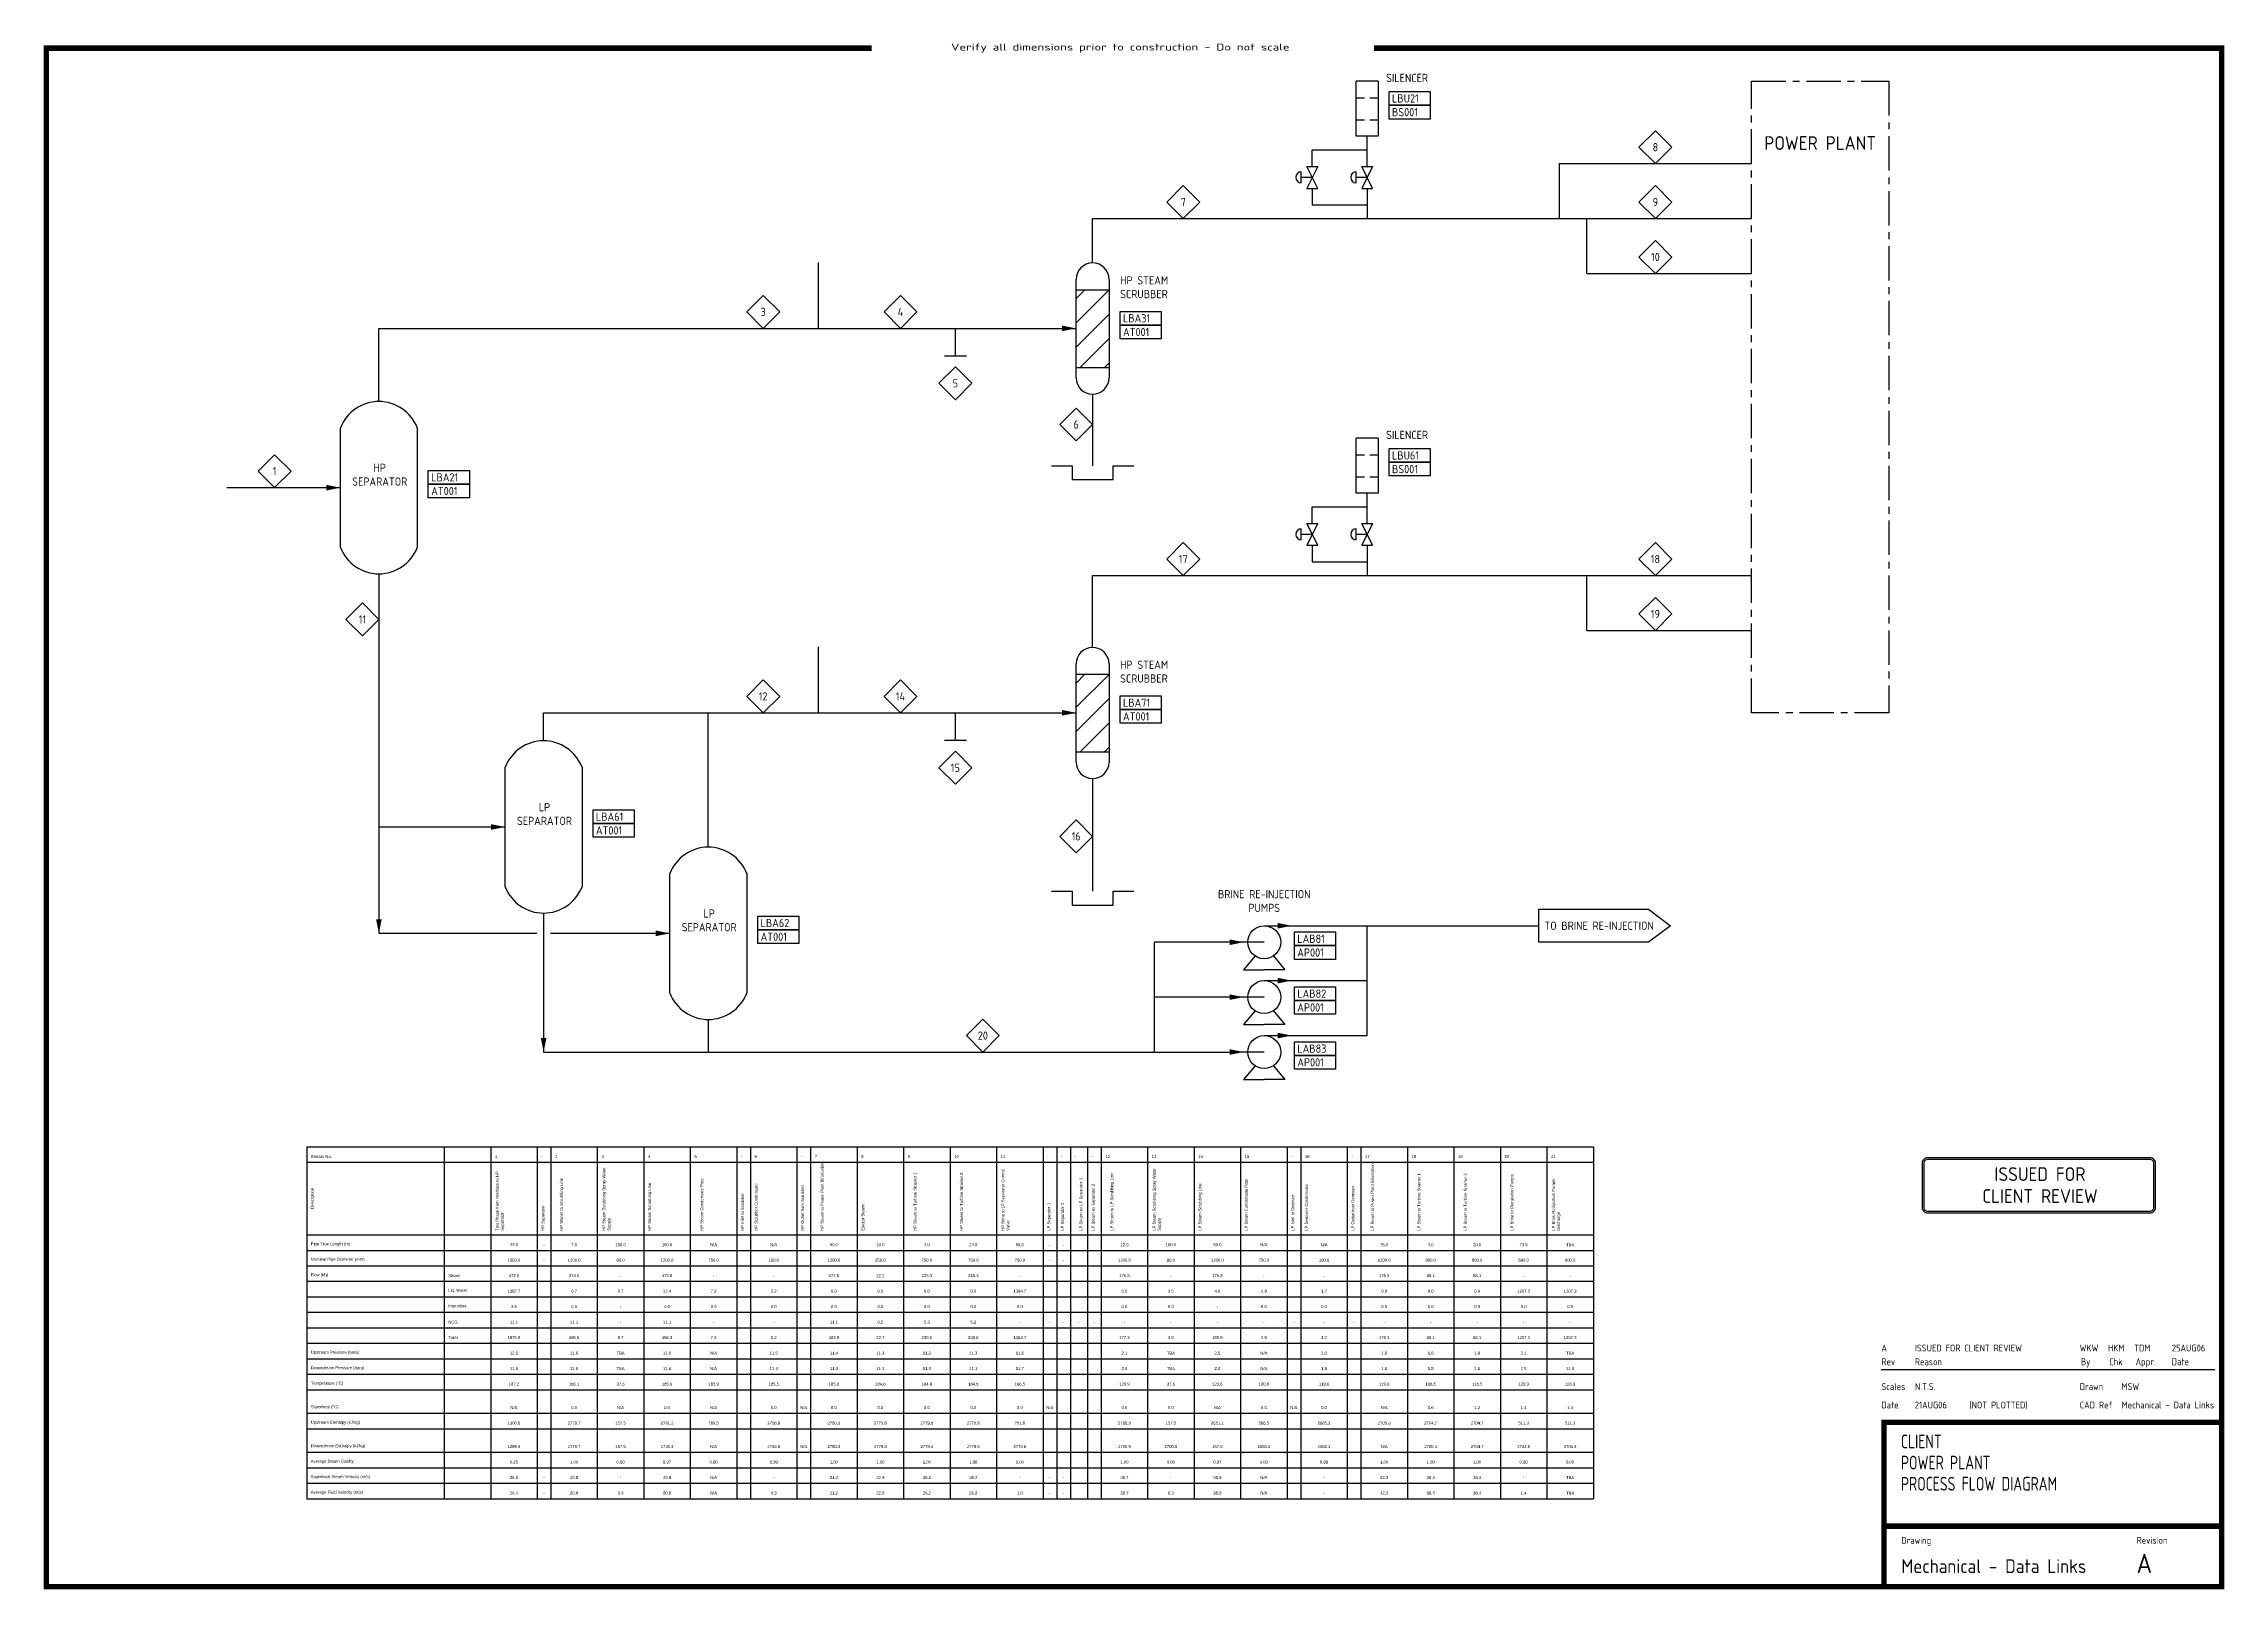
# Paper-space layout 'Layout1' of a CAD drawing. Header units: millimetres. Extents: x 15 to 809, y 7 to 570.
import ezdxf
from ezdxf.enums import TextEntityAlignment as Align

# ---------------------------------------------------------------- set-up
doc = ezdxf.new("R2010")
doc.units = ezdxf.units.MM
doc.linetypes.add('CENTER', pattern=[2, 1.25, -0.25, 0.25, -0.25])
for name, color, linetype in [('1', 1, 'Continuous'), ('2', 3, 'Continuous'), ('4', 5, 'Continuous'), ('BOUNDRY', 1, 'CENTER'), ('equip', 3, 'Continuous'), ('inst', 3, 'Continuous'), ('major', 4, 'Continuous'), ('SHT-2', 1, 'Continuous'), ('SHT-3', 3, 'Continuous'), ('SHT-6', 5, 'Continuous'), ('SHT-7', 7, 'Continuous'), ('SHTTEXT-2', 1, 'Continuous'), ('SHTTEXT-3', 3, 'Continuous'), ('SHTTEXT-4', 4, 'Continuous'), ('SHTTEXT-5', 6, 'Continuous')]:
    doc.layers.add(name, color=color, linetype=linetype)
doc.styles.add('HELV', font='isocp.shx')
doc.styles.add('PID', font='romans.shx', dxfattribs={"width": 0.8, "height": 3})
doc.styles.add('STAMP', font='isocp.shx')
doc.styles.get("Standard").update_dxf_attribs({"font": 'isocp.shx'})

# ---------------------------------------------------------------- blocks, each defined once
blk = doc.blocks.new('arrow1-c')
at = {"color": 0}
blk.add_lwpolyline([(0, 0, 0, 0.4, 0), (-1, 0, 0.4, 0.4, 0)], format="xyseb", dxfattribs=at)
blk = doc.blocks.new('item')
at = {"layer": 'inst'}
blk.add_lwpolyline([(0, 6), (-6, 0), (0, -6), (6, 0), (0, 6)], dxfattribs=at)
at = {"layer": '2'}
blk.add_attdef('X', text='', height=3, dxfattribs=at).set_placement((0, 0), align=Align.MIDDLE_CENTER)
blk = doc.blocks.new('_P100')
for p, q in [((0, 2), (8, -2)), ((8, 2), (0, -2)), ((0, -2), (0, 2)), ((8, -2), (8, 2))]:
    blk.add_line(p, q)
at = {"color": 2, "style": 'PID', "width": 0.8, "flags": 8}
for tag, p in [('SIZE', (4, 3)), ('TAG-NO', (4, -6))]:
    blk.add_attdef(tag, text='', height=3, dxfattribs=at).set_placement(p, align=Align.CENTER)
blk = doc.blocks.new('_p200')
for p, q in [((-2, 4), (2, 4)), ((0, 0), (0, 4))]:
    blk.add_line(p, q)
blk.add_arc((0, 4), 2, 0, 180)
blk = doc.blocks.new('_p040')
for p, q in [((2, 10), (-2, 10)), ((-2, 0), (-2, 10)), ((2, 10), (2, 0)), ((-2, 7), (-0.5, 7)), ((0.5, 7), (2, 7)), ((-2, 3), (-0.5, 3)), ((2, 0), (-2, 0)), ((0.5, 3), (2, 3))]:
    blk.add_line(p, q)
blk = doc.blocks.new('_P300')
for p, q in [((0, 0), (-10, 0)), ((0, 6), (8, 6))]:
    blk.add_line(p, q)
blk.add_circle((0, 0), 6)
at = {"color": 2, "style": 'PID', "width": 0.8, "flags": 8}
blk.add_attdef('PMP-TAG', text='', height=3, dxfattribs=at).set_placement((0, -13), align=Align.CENTER)
blk = doc.blocks.new('A$C44AA4E5F')
at = {"layer": 'equip'}
for p, q in [((-3.34, -4.98), (-7.5, -10)), ((3.34, -4.98), (7.5, -10)), ((-7.5, -10), (0, -10)), ((7.5, -10), (0, -10))]:
    blk.add_line(p, q, dxfattribs=at)
blk = doc.blocks.new('AP01243-A1')
at = {"layer": 'SHT-2'}
blk.add_line((707.2, 90.09), (828.81, 90.09), dxfattribs=at)
at = {"layer": 'SHT-6'}
blk.add_line((831.26, 11.05), (831.26, 11.05), dxfattribs=at)
at = {"layer": 'SHT-7', "const_width": 2}
for points in [[(339.51, 571.34), (38.87, 571.34), (38.87, 11.05), (831.26, 11.05), (831.26, 33.05), (831.26, 70.91), (831.26, 571.34), (522.49, 571.34)], [(831.26, 70.91), (708.3, 70.91), (708.3, 33.05), (708.3, 11.05)], [(831.26, 33.05), (708.3, 33.05)]]:
    blk.add_lwpolyline(points, dxfattribs=at)
at = {"layer": 'SHT-2'}
for s, p in [('Rev', (707.31, 91.68)), ('Reason', (719.51, 91.68)), ('By', (780.01, 91.68)), ('Chk', (790.31, 91.68)), ('Appr.', (799.91, 91.68)), ('Date', (813.11, 91.68)), ('Scales', (707.31, 82.65)), ('Drawn', (779.57, 82.65)), ('Date', (707.31, 75.93)), ('CAD Ref', (779.57, 75.93)), ('Drawing', (714.58, 26.67)), ('Revision', (800.27, 26.67))]:
    blk.add_text(s, height=2.5, dxfattribs=at).set_placement(p)
at = {"layer": 'SHT-3', "style": 'HELV', "width": 1.5}
blk.add_text('Verify all dimensions prior to construction - Do not scale', height=2.5, dxfattribs=at).set_placement((430.08, 571.34), align=Align.MIDDLE)
at = {"layer": 'SHTTEXT-2', "flags": 8}
for tag, p in [('ISS_K', (707.31, 141.68)), ('ISS_K_TEXT', (719.51, 141.68)), ('REV_K_BY', (779.53, 141.68)), ('CHK_K_BY', (789.83, 141.68)), ('APP_K_BY', (799.43, 141.68)), ('ISS_K_DATE', (813.11, 141.68)), ('ISS_J', (707.31, 136.68)), ('ISS_J_TEXT', (719.51, 136.68)), ('REV_J_BY', (779.53, 136.68)), ('CHK_J_BY', (789.83, 136.68)), ('APP_J_BY', (799.43, 136.68)), ('ISS_J_DATE', (813.11, 136.68)), ('ISS_H', (707.31, 131.68)), ('ISS_G', (707.31, 126.68)), ('ISS_H_TEXT', (719.51, 131.68)), ('ISS_G_TEXT', (719.51, 126.68)), ('REV_H_BY', (779.53, 131.68)), ('REV_G_BY', (779.53, 126.68)), ('CHK_H_BY', (789.83, 131.68)), ('CHK_G_BY', (789.83, 126.68)), ('APP_H_BY', (799.43, 131.68)), ('APP_G_BY', (799.43, 126.68)), ('ISS_H_DATE', (813.11, 131.68)), ('ISS_G_DATE', (813.11, 126.68)), ('ISS_F', (707.31, 121.68)), ('ISS_E', (707.31, 116.68)), ('ISS_F_TEXT', (719.51, 121.68)), ('ISS_E_TEXT', (719.51, 116.68)), ('REV_F_BY', (779.53, 121.68)), ('REV_E_BY', (779.53, 116.68)), ('CHK_F_BY', (789.83, 121.68)), ('CHK_E_BY', (789.83, 116.68)), ('APP_F_BY', (799.43, 121.68)), ('APP_E_BY', (799.43, 116.68)), ('ISS_F_DATE', (813.11, 121.68)), ('ISS_E_DATE', (813.11, 116.68)), ('ISS_D', (707.31, 111.68)), ('ISS_D_TEXT', (719.51, 111.68)), ('REV_D_BY', (779.53, 111.68)), ('CHK_D_BY', (789.83, 111.68)), ('APP_D_BY', (799.43, 111.68)), ('ISS_D_DATE', (813.11, 111.68)), ('ISS_C', (707.31, 106.68)), ('ISS_B', (707.31, 101.68)), ('ISS_C_TEXT', (719.51, 106.68)), ('ISS_B_TEXT', (719.51, 101.68)), ('REV_C_BY', (779.53, 106.68)), ('REV_B_BY', (779.53, 101.68)), ('CHK_C_BY', (789.83, 106.68)), ('CHK_B_BY', (789.83, 101.68)), ('APP_C_BY', (799.43, 106.68)), ('APP_B_BY', (799.43, 101.68)), ('ISS_C_DATE', (813.11, 106.68)), ('ISS_B_DATE', (813.11, 101.68)), ('ISS_A', (707.31, 96.68)), ('ISS_A_TEXT', (719.51, 96.68)), ('REV_A_BY', (779.53, 96.68)), ('CHK_A_BY', (789.83, 96.68)), ('APP_A_BY', (799.43, 96.68)), ('ISS_A_DATE', (813.11, 96.68))]:
    blk.add_attdef(tag, p, '', height=2.5, dxfattribs=at)
at = {"layer": 'SHTTEXT-3'}
for tag, p in [('SCALE', (719.55, 82.65)), ('DRAWN', (794.77, 82.65)), ('DATE', (719.49, 75.93)), ('PLOTDATE', (739.37, 75.93)), ('CAD_REF', (794.83, 75.93))]:
    blk.add_attdef(tag, p, '', height=2.5, dxfattribs=at)
at = {"layer": 'SHTTEXT-4', "width": 0.8, "flags": 8}
for tag, p in [('JOB1', (714.43, 61.42)), ('JOB2', (714.43, 53.72)), ('DWG1', (714.43, 46.02)), ('DWG2', (714.43, 38.32))]:
    blk.add_attdef(tag, p, '', height=5, dxfattribs=at)
at = {"layer": 'SHTTEXT-5'}
for tag, p in [('DWGNU', (714.58, 16.01)), ('ISSUE', (800.27, 16.01))]:
    blk.add_attdef(tag, p, '', height=7, dxfattribs=at)
blk = doc.blocks.new('_G055')
for points in [[(-40.5, -10), (40.5, -10, 0.414214), (42.5, -8), (42.5, 8, 0.414214), (40.5, 10), (-40.5, 10, 0.414214), (-42.5, 8), (-42.5, -8, 0.414214)], [(-40.5, -9.4), (40.5, -9.4, 0.414214), (41.9, -8), (41.9, 8, 0.414214), (40.5, 9.4), (-40.5, 9.4, 0.414214), (-41.9, 8), (-41.9, -8, 0.414214)]]:
    blk.add_lwpolyline(points, format="xyb", close=True)
at = {"style": 'STAMP'}
for s, p in [('ISSUED FOR', (0.42, 4.1)), ('CLIENT REVIEW', (0.42, -3.9))]:
    blk.add_text(s, height=5, dxfattribs=at).set_placement(p, align=Align.MIDDLE)
blk = doc.blocks.new('*T9')
at = {"layer": '2', "linetype": 'ByBlock', "lineweight": -2}
for p, q in [((0, 0), (468.69, 0)), ((0, 0), (0, -128.18)), ((50.09, 0), (50.09, -128.18)), ((67.03, 0), (67.03, -128.18)), ((83.96, 0), (83.96, -128.18)), ((88.94, 0), (88.94, -128.18)), ((105.87, 0), (105.87, -128.18)), ((122.81, 0), (122.81, -128.18)), ((139.74, 0), (139.74, -128.18)), ((156.67, 0), (156.67, -128.18)), ((161.65, 0), (161.65, -128.18)), ((178.59, 0), (178.59, -128.18)), ((183.57, 0), (183.57, -128.18)), ((200.5, 0), (200.5, -128.18)), ((217.43, 0), (217.43, -128.18)), ((234.37, 0), (234.37, -128.18)), ((251.3, 0), (251.3, -128.18)), ((268.23, 0), (268.23, -128.18)), ((273.21, 0), (273.21, -128.18)), ((278.19, 0), (278.19, -128.18)), ((284.42, 0), (284.42, -128.18)), ((289.4, 0), (289.4, -128.18)), ((306.33, 0), (306.33, -128.18)), ((323.27, 0), (323.27, -128.18)), ((340.2, 0), (340.2, -128.18)), ((357.13, 0), (357.13, -128.18)), ((362.11, 0), (362.11, -128.18)), ((379.05, 0), (379.05, -128.18)), ((384.03, 0), (384.03, -128.18)), ((400.96, 0), (400.96, -128.18)), ((417.89, 0), (417.89, -128.18)), ((434.83, 0), (434.83, -128.18)), ((451.76, 0), (451.76, -128.18)), ((468.69, 0), (468.69, -128.18)), ((0, -5.64), (468.69, -5.64)), ((0, -32.1), (468.69, -32.1)), ((0, -37.74), (468.69, -37.74)), ((0, -43.38), (468.69, -43.38)), ((0, -49.02), (468.69, -49.02)), ((0, -54.66), (468.69, -54.66)), ((0, -60.3), (468.69, -60.3)), ((0, -65.94), (468.69, -65.94)), ((0, -71.58), (468.69, -71.58)), ((0, -77.22), (468.69, -77.22)), ((0, -82.86), (468.69, -82.86)), ((0, -88.5), (468.69, -88.5)), ((0, -97.06), (468.69, -97.06)), ((0, -102.7), (468.69, -102.7)), ((0, -111.26), (468.69, -111.26)), ((0, -116.9), (468.69, -116.9)), ((0, -122.54), (468.69, -122.54)), ((0, -128.18), (468.69, -128.18))]:
    blk.add_line(p, q, dxfattribs=at)
at = {"layer": '2', "color": 0, "char_height": 1.98}
for s, insert, width, attachment_point in [('{\\fCG Times (W1)|b0|i0|c0;\\H0.5556x;Stream No.', (1.5, -4.14), 47.0944, 7), ('{\\fCG Times (W1)|b0|i0|c0;\\H0.5556x;', (51.59, -4.14), 13.9333, 7), ('{\\fCG Times (W1)|b0|i0|c0;\\H0.5556x;1', (68.53, -4.14), 13.9333, 7), ('{\\fCG Times (W1)|b0|i0|c0;\\H0.5556x;-', (85.46, -4.14), 1.98, 7), ('{\\fCG Times (W1)|b0|i0|c0;\\H0.5556x;2', (90.44, -4.14), 13.9333, 7), ('{\\fCG Times (W1)|b0|i0|c0;\\H0.5556x;3', (107.37, -4.14), 13.9333, 7), ('{\\fCG Times (W1)|b0|i0|c0;\\H0.5556x;4', (124.31, -4.14), 13.9333, 7), ('{\\fCG Times (W1)|b0|i0|c0;\\H0.5556x;5', (141.24, -4.14), 13.9333, 7), ('{\\fCG Times (W1)|b0|i0|c0;\\H0.5556x;-', (158.17, -4.14), 1.98, 7), ('{\\fCG Times (W1)|b0|i0|c0;\\H0.5556x;6', (163.15, -4.14), 13.9333, 7), ('{\\fCG Times (W1)|b0|i0|c0;\\H0.5556x;-', (180.09, -4.14), 1.98, 7), ('{\\fCG Times (W1)|b0|i0|c0;\\H0.5556x;7', (185.07, -4.14), 13.9333, 7), ('{\\fCG Times (W1)|b0|i0|c0;\\H0.5556x;8', (202, -4.14), 13.9333, 7), ('{\\fCG Times (W1)|b0|i0|c0;\\H0.5556x;9', (218.93, -4.14), 13.9333, 7), ('{\\fCG Times (W1)|b0|i0|c0;\\H0.5556x;10', (235.87, -4.14), 13.9333, 7), ('{\\fCG Times (W1)|b0|i0|c0;\\H0.5556x;11', (252.8, -4.14), 13.9333, 7), ('{\\fCG Times (W1)|b0|i0|c0;\\H0.5556x;-', (269.73, -4.14), 1.98, 7), ('{\\fCG Times (W1)|b0|i0|c0;\\H0.5556x;-', (274.71, -4.14), 1.98, 7), ('{\\fCG Times (W1)|b0|i0|c0;\\H0.5556x;-', (279.69, -4.14), 3.2269, 7), ('{\\fCG Times (W1)|b0|i0|c0;\\H0.5556x;-', (285.92, -4.14), 1.98, 7), ('{\\fCG Times (W1)|b0|i0|c0;\\H0.5556x;12', (290.9, -4.14), 13.9333, 7), ('{\\fCG Times (W1)|b0|i0|c0;\\H0.5556x;13', (307.83, -4.14), 13.9333, 7), ('{\\fCG Times (W1)|b0|i0|c0;\\H0.5556x;14', (324.77, -4.14), 13.9333, 7), ('{\\fCG Times (W1)|b0|i0|c0;\\H0.5556x;15', (341.7, -4.14), 13.9333, 7), ('{\\fCG Times (W1)|b0|i0|c0;\\H0.5556x;-', (358.63, -4.14), 1.98, 7), ('{\\fCG Times (W1)|b0|i0|c0;\\H0.5556x;16', (363.61, -4.14), 13.9333, 7), ('{\\fCG Times (W1)|b0|i0|c0;\\H0.5556x;-', (380.55, -4.14), 1.98, 7), ('{\\fCG Times (W1)|b0|i0|c0;\\H0.5556x;17', (385.53, -4.14), 13.9333, 7), ('{\\fCG Times (W1)|b0|i0|c0;\\H0.5556x;18', (402.46, -4.14), 13.9333, 7), ('{\\fCG Times (W1)|b0|i0|c0;\\H0.5556x;19', (419.39, -4.14), 13.9333, 7), ('{\\fCG Times (W1)|b0|i0|c0;\\H0.5556x;20', (436.33, -4.14), 13.9333, 7), ('{\\fCG Times (W1)|b0|i0|c0;\\H0.5556x;21', (453.26, -4.14), 13.9333, 7), ('{\\fCG Times (W1)|b0|i0|c0;\\H0.5556x;Pipe True Length (m)', (1.5, -36.24), 47.0944, 7), ('{\\fCG Times (W1)|b0|i0|c0;\\H0.5556x;', (51.59, -36.24), 13.9333, 7), ('{\\fCG Times (W1)|b0|i0|c0;\\H0.5556x;49.0', (75.49, -36.24), 13.9333, 8), ('{\\fCG Times (W1)|b0|i0|c0;\\H0.5556x;-', (86.45, -36.24), 1.98, 8), ('{\\fCG Times (W1)|b0|i0|c0;\\H0.5556x;7.0', (97.41, -36.24), 13.9333, 8), ('{\\fCG Times (W1)|b0|i0|c0;\\H0.5556x;150.0', (114.34, -36.24), 13.9333, 8), ('{\\fCG Times (W1)|b0|i0|c0;\\H0.5556x;160.0', (131.27, -36.24), 13.9333, 8), ('{\\fCG Times (W1)|b0|i0|c0;\\H0.5556x;N/A', (148.21, -36.24), 13.9333, 8), ('{\\fCG Times (W1)|b0|i0|c0;\\H0.5556x;', (159.16, -36.24), 1.98, 8), ('{\\fCG Times (W1)|b0|i0|c0;\\H0.5556x;N/A', (170.12, -36.24), 13.9333, 8), ('{\\fCG Times (W1)|b0|i0|c0;\\H0.5556x;', (181.08, -36.24), 1.98, 8), ('{\\fCG Times (W1)|b0|i0|c0;\\H0.5556x;90.0', (192.03, -36.24), 13.9333, 8), ('{\\fCG Times (W1)|b0|i0|c0;\\H0.5556x;10.0', (208.97, -36.24), 13.9333, 8), ('{\\fCG Times (W1)|b0|i0|c0;\\H0.5556x;4.0', (225.9, -36.24), 13.9333, 8), ('{\\fCG Times (W1)|b0|i0|c0;\\H0.5556x;24.0', (242.83, -36.24), 13.9333, 8), ('{\\fCG Times (W1)|b0|i0|c0;\\H0.5556x;55.0', (259.77, -36.24), 13.9333, 8), ('{\\fCG Times (W1)|b0|i0|c0;\\H0.5556x;-', (270.72, -36.24), 1.98, 8), ('{\\fCG Times (W1)|b0|i0|c0;\\H0.5556x;-', (275.7, -36.24), 1.98, 8), ('{\\fCG Times (W1)|b0|i0|c0;\\H0.5556x;', (281.31, -36.24), 3.2269, 8), ('{\\fCG Times (W1)|b0|i0|c0;\\H0.5556x;', (286.91, -36.24), 1.98, 8), ('{\\fCG Times (W1)|b0|i0|c0;\\H0.5556x;12.0', (297.87, -36.24), 13.9333, 8), ('{\\fCG Times (W1)|b0|i0|c0;\\H0.5556x;150.0', (314.8, -36.24), 13.9333, 8), ('{\\fCG Times (W1)|b0|i0|c0;\\H0.5556x;93.0', (331.73, -36.24), 13.9333, 8), ('{\\fCG Times (W1)|b0|i0|c0;\\H0.5556x;N/A', (348.67, -36.24), 13.9333, 8), ('{\\fCG Times (W1)|b0|i0|c0;\\H0.5556x;', (359.62, -36.24), 1.98, 8), ('{\\fCG Times (W1)|b0|i0|c0;\\H0.5556x;N/A', (370.58, -36.24), 13.9333, 8), ('{\\fCG Times (W1)|b0|i0|c0;\\H0.5556x;', (381.54, -36.24), 1.98, 8), ('{\\fCG Times (W1)|b0|i0|c0;\\H0.5556x;76.0', (392.49, -36.24), 13.9333, 8), ('{\\fCG Times (W1)|b0|i0|c0;\\H0.5556x;4.0', (409.43, -36.24), 13.9333, 8), ('{\\fCG Times (W1)|b0|i0|c0;\\H0.5556x;20.0', (426.36, -36.24), 13.9333, 8), ('{\\fCG Times (W1)|b0|i0|c0;\\H0.5556x;73.5', (443.29, -36.24), 13.9333, 8), ('{\\fCG Times (W1)|b0|i0|c0;\\H0.5556x;TBA', (460.23, -36.24), 13.9333, 8), ('{\\fCG Times (W1)|b0|i0|c0;\\H0.5556x;Nominal Pipe Diameter (mm)', (1.5, -41.88), 47.0944, 7), ('{\\fCG Times (W1)|b0|i0|c0;\\H0.5556x;Flow (t/h)', (1.5, -47.52), 47.0944, 7), ('{\\fCG Times (W1)|b0|i0|c0;\\H0.5556x;', (51.59, -41.88), 13.9333, 7), ('{\\fCG Times (W1)|b0|i0|c0;\\H0.5556x;Steam', (51.59, -47.52), 13.9333, 7), ('{\\fCG Times (W1)|b0|i0|c0;\\H0.5556x;1050.0', (75.49, -41.88), 13.9333, 8), ('{\\fCG Times (W1)|b0|i0|c0;\\H0.5556x;472.5', (75.49, -47.52), 13.9333, 8), ('{\\fCG Times (W1)|b0|i0|c0;\\H0.5556x;-', (86.45, -41.88), 1.98, 8), ('{\\fCG Times (W1)|b0|i0|c0;\\H0.5556x;', (86.45, -47.52), 1.98, 8), ('{\\fCG Times (W1)|b0|i0|c0;\\H0.5556x;1200.0', (97.41, -41.88), 13.9333, 8), ('{\\fCG Times (W1)|b0|i0|c0;\\H0.5556x;474.8', (97.41, -47.52), 13.9333, 8), ('{\\fCG Times (W1)|b0|i0|c0;\\H0.5556x;80.0', (114.34, -41.88), 13.9333, 8), ('{\\fCG Times (W1)|b0|i0|c0;\\H0.5556x;-', (114.34, -47.52), 13.9333, 8), ('{\\fCG Times (W1)|b0|i0|c0;\\H0.5556x;1200.0', (131.27, -41.88), 13.9333, 8), ('{\\fCG Times (W1)|b0|i0|c0;\\H0.5556x;472.8', (131.27, -47.52), 13.9333, 8), ('{\\fCG Times (W1)|b0|i0|c0;\\H0.5556x;750.0', (148.21, -41.88), 13.9333, 8), ('{\\fCG Times (W1)|b0|i0|c0;\\H0.5556x;-', (148.21, -47.52), 13.9333, 8), ('{\\fCG Times (W1)|b0|i0|c0;\\H0.5556x;', (159.16, -41.88), 1.98, 8), ('{\\fCG Times (W1)|b0|i0|c0;\\H0.5556x;', (159.16, -47.52), 1.98, 8), ('{\\fCG Times (W1)|b0|i0|c0;\\H0.5556x;100.0', (170.12, -41.88), 13.9333, 8), ('{\\fCG Times (W1)|b0|i0|c0;\\H0.5556x;-', (170.12, -47.52), 13.9333, 8), ('{\\fCG Times (W1)|b0|i0|c0;\\H0.5556x;', (181.08, -41.88), 1.98, 8), ('{\\fCG Times (W1)|b0|i0|c0;\\H0.5556x;', (181.08, -47.52), 1.98, 8), ('{\\fCG Times (W1)|b0|i0|c0;\\H0.5556x;1200.0', (192.03, -41.88), 13.9333, 8), ('{\\fCG Times (W1)|b0|i0|c0;\\H0.5556x;472.8', (192.03, -47.52), 13.9333, 8), ('{\\fCG Times (W1)|b0|i0|c0;\\H0.5556x;250.0', (208.97, -41.88), 13.9333, 8), ('{\\fCG Times (W1)|b0|i0|c0;\\H0.5556x;22.2', (208.97, -47.52), 13.9333, 8), ('{\\fCG Times (W1)|b0|i0|c0;\\H0.5556x;225.3', (225.9, -47.52), 13.9333, 8), ('{\\fCG Times (W1)|b0|i0|c0;\\H0.5556x;750.0', (225.9, -41.88), 13.9333, 8), ('{\\fCG Times (W1)|b0|i0|c0;\\H0.5556x;750.0', (242.83, -41.88), 13.9333, 8), ('{\\fCG Times (W1)|b0|i0|c0;\\H0.5556x;225.3', (242.83, -47.52), 13.9333, 8), ('{\\fCG Times (W1)|b0|i0|c0;\\H0.5556x;750.0', (259.77, -41.88), 13.9333, 8), ('{\\fCG Times (W1)|b0|i0|c0;\\H0.5556x;-', (259.77, -47.52), 13.9333, 8), ('{\\fCG Times (W1)|b0|i0|c0;\\H0.5556x;-', (270.72, -41.88), 1.98, 8), ('{\\fCG Times (W1)|b0|i0|c0;\\H0.5556x;', (270.72, -47.52), 1.98, 8), ('{\\fCG Times (W1)|b0|i0|c0;\\H0.5556x;-', (275.7, -41.88), 1.98, 8), ('{\\fCG Times (W1)|b0|i0|c0;\\H0.5556x;', (275.7, -47.52), 1.98, 8), ('{\\fCG Times (W1)|b0|i0|c0;\\H0.5556x;', (281.31, -41.88), 3.2269, 8), ('{\\fCG Times (W1)|b0|i0|c0;\\H0.5556x;', (281.31, -47.52), 3.2269, 8), ('{\\fCG Times (W1)|b0|i0|c0;\\H0.5556x;', (286.91, -41.88), 1.98, 8), ('{\\fCG Times (W1)|b0|i0|c0;\\H0.5556x;', (286.91, -47.52), 1.98, 8), ('{\\fCG Times (W1)|b0|i0|c0;\\H0.5556x;1200.0', (297.87, -41.88), 13.9333, 8), ('{\\fCG Times (W1)|b0|i0|c0;\\H0.5556x;176.8', (297.87, -47.52), 13.9333, 8), ('{\\fCG Times (W1)|b0|i0|c0;\\H0.5556x;80.0', (314.8, -41.88), 13.9333, 8), ('{\\fCG Times (W1)|b0|i0|c0;\\H0.5556x;-', (314.8, -47.52), 13.9333, 8), ('{\\fCG Times (W1)|b0|i0|c0;\\H0.5556x;1200.0', (331.73, -41.88), 13.9333, 8), ('{\\fCG Times (W1)|b0|i0|c0;\\H0.5556x;176.3', (331.73, -47.52), 13.9333, 8), ('{\\fCG Times (W1)|b0|i0|c0;\\H0.5556x;750.0', (348.67, -41.88), 13.9333, 8), ('{\\fCG Times (W1)|b0|i0|c0;\\H0.5556x;-', (348.67, -47.52), 13.9333, 8), ('{\\fCG Times (W1)|b0|i0|c0;\\H0.5556x;', (359.62, -41.88), 1.98, 8), ('{\\fCG Times (W1)|b0|i0|c0;\\H0.5556x;', (359.62, -47.52), 1.98, 8), ('{\\fCG Times (W1)|b0|i0|c0;\\H0.5556x;100.0', (370.58, -41.88), 13.9333, 8), ('{\\fCG Times (W1)|b0|i0|c0;\\H0.5556x;-', (370.58, -47.52), 13.9333, 8), ('{\\fCG Times (W1)|b0|i0|c0;\\H0.5556x;', (381.54, -41.88), 1.98, 8), ('{\\fCG Times (W1)|b0|i0|c0;\\H0.5556x;', (381.54, -47.52), 1.98, 8), ('{\\fCG Times (W1)|b0|i0|c0;\\H0.5556x;1200.0', (392.49, -41.88), 13.9333, 8), ('{\\fCG Times (W1)|b0|i0|c0;\\H0.5556x;176.3', (392.49, -47.52), 13.9333, 8), ('{\\fCG Times (W1)|b0|i0|c0;\\H0.5556x;900.0', (409.43, -41.88), 13.9333, 8), ('{\\fCG Times (W1)|b0|i0|c0;\\H0.5556x;88.1', (409.43, -47.52), 13.9333, 8), ('{\\fCG Times (W1)|b0|i0|c0;\\H0.5556x;900.0', (426.36, -41.88), 13.9333, 8), ('{\\fCG Times (W1)|b0|i0|c0;\\H0.5556x;88.1', (426.36, -47.52), 13.9333, 8), ('{\\fCG Times (W1)|b0|i0|c0;\\H0.5556x;600.0', (443.29, -41.88), 13.9333, 8), ('{\\fCG Times (W1)|b0|i0|c0;\\H0.5556x;-', (443.29, -47.52), 13.9333, 8), ('{\\fCG Times (W1)|b0|i0|c0;\\H0.5556x;600.0', (460.23, -41.88), 13.9333, 8), ('{\\fCG Times (W1)|b0|i0|c0;\\H0.5556x;-', (460.23, -47.52), 13.9333, 8), ('{\\fCG Times (W1)|b0|i0|c0;\\H0.5556x;', (1.5, -53.16), 47.0944, 7), ('{\\fCG Times (W1)|b0|i0|c0;\\H0.5556x;Liq. Water', (51.59, -53.16), 13.9333, 7), ('{\\fCG Times (W1)|b0|i0|c0;\\H0.5556x;1387.7', (75.49, -53.16), 13.9333, 8), ('{\\fCG Times (W1)|b0|i0|c0;\\H0.5556x;', (86.45, -53.16), 1.98, 8), ('{\\fCG Times (W1)|b0|i0|c0;\\H0.5556x;0.7', (97.41, -53.16), 13.9333, 8), ('{\\fCG Times (W1)|b0|i0|c0;\\H0.5556x;9.7', (114.34, -53.16), 13.9333, 8), ('{\\fCG Times (W1)|b0|i0|c0;\\H0.5556x;12.4', (131.27, -53.16), 13.9333, 8), ('{\\fCG Times (W1)|b0|i0|c0;\\H0.5556x;7.2', (148.21, -53.16), 13.9333, 8), ('{\\fCG Times (W1)|b0|i0|c0;\\H0.5556x;', (159.16, -53.16), 1.98, 8), ('{\\fCG Times (W1)|b0|i0|c0;\\H0.5556x;5.2', (170.12, -53.16), 13.9333, 8), ('{\\fCG Times (W1)|b0|i0|c0;\\H0.5556x;', (181.08, -53.16), 1.98, 8), ('{\\fCG Times (W1)|b0|i0|c0;\\H0.5556x;0.0', (192.03, -53.16), 13.9333, 8), ('{\\fCG Times (W1)|b0|i0|c0;\\H0.5556x;0.0', (208.97, -53.16), 13.9333, 8), ('{\\fCG Times (W1)|b0|i0|c0;\\H0.5556x;0.0', (225.9, -53.16), 13.9333, 8), ('{\\fCG Times (W1)|b0|i0|c0;\\H0.5556x;0.0', (242.83, -53.16), 13.9333, 8), ('{\\fCG Times (W1)|b0|i0|c0;\\H0.5556x;1384.7', (259.77, -53.16), 13.9333, 8), ('{\\fCG Times (W1)|b0|i0|c0;\\H0.5556x;', (270.72, -53.16), 1.98, 8), ('{\\fCG Times (W1)|b0|i0|c0;\\H0.5556x;', (275.7, -53.16), 1.98, 8), ('{\\fCG Times (W1)|b0|i0|c0;\\H0.5556x;', (281.31, -53.16), 3.2269, 8), ('{\\fCG Times (W1)|b0|i0|c0;\\H0.5556x;', (286.91, -53.16), 1.98, 8), ('{\\fCG Times (W1)|b0|i0|c0;\\H0.5556x;0.5', (297.87, -53.16), 13.9333, 8), ('{\\fCG Times (W1)|b0|i0|c0;\\H0.5556x;3.5', (314.8, -53.16), 13.9333, 8), ('{\\fCG Times (W1)|b0|i0|c0;\\H0.5556x;4.6', (331.73, -53.16), 13.9333, 8), ('{\\fCG Times (W1)|b0|i0|c0;\\H0.5556x;2.9', (348.67, -53.16), 13.9333, 8), ('{\\fCG Times (W1)|b0|i0|c0;\\H0.5556x;', (359.62, -53.16), 1.98, 8), ('{\\fCG Times (W1)|b0|i0|c0;\\H0.5556x;1.7', (370.58, -53.16), 13.9333, 8), ('{\\fCG Times (W1)|b0|i0|c0;\\H0.5556x;', (381.54, -53.16), 1.98, 8), ('{\\fCG Times (W1)|b0|i0|c0;\\H0.5556x;0.0', (392.49, -53.16), 13.9333, 8), ('{\\fCG Times (W1)|b0|i0|c0;\\H0.5556x;0.0', (409.43, -53.16), 13.9333, 8), ('{\\fCG Times (W1)|b0|i0|c0;\\H0.5556x;0.0', (426.36, -53.16), 13.9333, 8), ('{\\fCG Times (W1)|b0|i0|c0;\\H0.5556x;1207.3', (443.29, -53.16), 13.9333, 8), ('{\\fCG Times (W1)|b0|i0|c0;\\H0.5556x;1207.3', (460.23, -53.16), 13.9333, 8), ('{\\fCG Times (W1)|b0|i0|c0;\\H0.5556x;', (1.5, -58.8), 47.0944, 7), ('{\\fCG Times (W1)|b0|i0|c0;\\H0.5556x;NCG', (51.59, -64.44), 13.9333, 7), ('{\\fCG Times (W1)|b0|i0|c0;\\H0.5556x;Impurities', (51.59, -58.8), 13.9333, 7), ('{\\fCG Times (W1)|b0|i0|c0;\\H0.5556x;11.1', (75.49, -64.44), 13.9333, 8), ('{\\fCG Times (W1)|b0|i0|c0;\\H0.5556x;3.8', (75.49, -58.8), 13.9333, 8), ('{\\fCG Times (W1)|b0|i0|c0;\\H0.5556x;', (86.45, -58.8), 1.98, 8), ('{\\fCG Times (W1)|b0|i0|c0;\\H0.5556x;11.1', (97.41, -64.44), 13.9333, 8), ('{\\fCG Times (W1)|b0|i0|c0;\\H0.5556x;0.0', (97.41, -58.8), 13.9333, 8), ('{\\fCG Times (W1)|b0|i0|c0;\\H0.5556x;-', (114.34, -58.8), 13.9333, 8), ('{\\fCG Times (W1)|b0|i0|c0;\\H0.5556x;11.1', (131.27, -64.44), 13.9333, 8), ('{\\fCG Times (W1)|b0|i0|c0;\\H0.5556x;0.0', (131.27, -58.8), 13.9333, 8), ('{\\fCG Times (W1)|b0|i0|c0;\\H0.5556x;0.0', (148.21, -58.8), 13.9333, 8), ('{\\fCG Times (W1)|b0|i0|c0;\\H0.5556x;', (159.16, -58.8), 1.98, 8), ('{\\fCG Times (W1)|b0|i0|c0;\\H0.5556x;0.0', (170.12, -58.8), 13.9333, 8), ('{\\fCG Times (W1)|b0|i0|c0;\\H0.5556x;', (181.08, -58.8), 1.98, 8), ('{\\fCG Times (W1)|b0|i0|c0;\\H0.5556x;11.1', (192.03, -64.44), 13.9333, 8), ('{\\fCG Times (W1)|b0|i0|c0;\\H0.5556x;0.0', (192.03, -58.8), 13.9333, 8), ('{\\fCG Times (W1)|b0|i0|c0;\\H0.5556x;0.0', (208.97, -58.8), 13.9333, 8), ('{\\fCG Times (W1)|b0|i0|c0;\\H0.5556x;0.5', (208.97, -64.44), 13.9333, 8), ('{\\fCG Times (W1)|b0|i0|c0;\\H0.5556x;0.0', (225.9, -58.8), 13.9333, 8), ('{\\fCG Times (W1)|b0|i0|c0;\\H0.5556x;5.3', (225.9, -64.44), 13.9333, 8), ('{\\fCG Times (W1)|b0|i0|c0;\\H0.5556x;0.0', (242.83, -58.8), 13.9333, 8), ('{\\fCG Times (W1)|b0|i0|c0;\\H0.5556x;5.3', (242.83, -64.44), 13.9333, 8), ('{\\fCG Times (W1)|b0|i0|c0;\\H0.5556x;0.0', (259.77, -58.8), 13.9333, 8), ('{\\fCG Times (W1)|b0|i0|c0;\\H0.5556x;', (270.72, -58.8), 1.98, 8), ('{\\fCG Times (W1)|b0|i0|c0;\\H0.5556x;', (275.7, -58.8), 1.98, 8), ('{\\fCG Times (W1)|b0|i0|c0;\\H0.5556x;', (281.31, -58.8), 3.2269, 8), ('{\\fCG Times (W1)|b0|i0|c0;\\H0.5556x;', (286.91, -58.8), 1.98, 8), ('{\\fCG Times (W1)|b0|i0|c0;\\H0.5556x;0.0', (297.87, -58.8), 13.9333, 8), ('{\\fCG Times (W1)|b0|i0|c0;\\H0.5556x;0.0', (314.8, -58.8), 13.9333, 8), ('{\\fCG Times (W1)|b0|i0|c0;\\H0.5556x;-', (331.73, -58.8), 13.9333, 8), ('{\\fCG Times (W1)|b0|i0|c0;\\H0.5556x;0.0', (348.67, -58.8), 13.9333, 8), ('{\\fCG Times (W1)|b0|i0|c0;\\H0.5556x;', (359.62, -58.8), 1.98, 8), ('{\\fCG Times (W1)|b0|i0|c0;\\H0.5556x;0.0', (370.58, -58.8), 13.9333, 8), ('{\\fCG Times (W1)|b0|i0|c0;\\H0.5556x;', (381.54, -58.8), 1.98, 8), ('{\\fCG Times (W1)|b0|i0|c0;\\H0.5556x;0.0', (392.49, -58.8), 13.9333, 8), ('{\\fCG Times (W1)|b0|i0|c0;\\H0.5556x;0.0', (409.43, -58.8), 13.9333, 8), ('{\\fCG Times (W1)|b0|i0|c0;\\H0.5556x;0.0', (426.36, -58.8), 13.9333, 8), ('{\\fCG Times (W1)|b0|i0|c0;\\H0.5556x;0.0', (443.29, -58.8), 13.9333, 8), ('{\\fCG Times (W1)|b0|i0|c0;\\H0.5556x;0.0', (460.23, -58.8), 13.9333, 8), ('{\\fCG Times (W1)|b0|i0|c0;\\H0.5556x;', (1.5, -64.44), 47.0944, 7), ('{\\fCG Times (W1)|b0|i0|c0;\\H0.5556x;', (1.5, -70.08), 47.0944, 7), ('{\\fCG Times (W1)|b0|i0|c0;\\H0.5556x;Total', (51.59, -70.08), 13.9333, 7), ('{\\fCG Times (W1)|b0|i0|c0;\\H0.5556x;1875.0', (75.49, -70.08), 13.9333, 8), ('{\\fCG Times (W1)|b0|i0|c0;\\H0.5556x;', (86.45, -64.44), 1.98, 8), ('{\\fCG Times (W1)|b0|i0|c0;\\H0.5556x;', (86.45, -70.08), 1.98, 8), ('{\\fCG Times (W1)|b0|i0|c0;\\H0.5556x;486.6', (97.41, -70.08), 13.9333, 8), ('{\\fCG Times (W1)|b0|i0|c0;\\H0.5556x;9.7', (114.34, -70.08), 13.9333, 8), ('{\\fCG Times (W1)|b0|i0|c0;\\H0.5556x;-', (114.34, -64.44), 13.9333, 8), ('{\\fCG Times (W1)|b0|i0|c0;\\H0.5556x;496.3', (131.27, -70.08), 13.9333, 8), ('{\\fCG Times (W1)|b0|i0|c0;\\H0.5556x;7.2', (148.21, -70.08), 13.9333, 8), ('{\\fCG Times (W1)|b0|i0|c0;\\H0.5556x;-', (148.21, -64.44), 13.9333, 8), ('{\\fCG Times (W1)|b0|i0|c0;\\H0.5556x;', (159.16, -64.44), 1.98, 8), ('{\\fCG Times (W1)|b0|i0|c0;\\H0.5556x;', (159.16, -70.08), 1.98, 8), ('{\\fCG Times (W1)|b0|i0|c0;\\H0.5556x;5.2', (170.12, -70.08), 13.9333, 8), ('{\\fCG Times (W1)|b0|i0|c0;\\H0.5556x;-', (170.12, -64.44), 13.9333, 8), ('{\\fCG Times (W1)|b0|i0|c0;\\H0.5556x;', (181.08, -64.44), 1.98, 8), ('{\\fCG Times (W1)|b0|i0|c0;\\H0.5556x;', (181.08, -70.08), 1.98, 8), ('{\\fCG Times (W1)|b0|i0|c0;\\H0.5556x;483.9', (192.03, -70.08), 13.9333, 8), ('{\\fCG Times (W1)|b0|i0|c0;\\H0.5556x;22.7', (208.97, -70.08), 13.9333, 8), ('{\\fCG Times (W1)|b0|i0|c0;\\H0.5556x;230.6', (225.9, -70.08), 13.9333, 8), ('{\\fCG Times (W1)|b0|i0|c0;\\H0.5556x;230.6', (242.83, -70.08), 13.9333, 8), ('{\\fCG Times (W1)|b0|i0|c0;\\H0.5556x;1384.7', (259.77, -70.08), 13.9333, 8), ('{\\fCG Times (W1)|b0|i0|c0;\\H0.5556x;-', (259.77, -64.44), 13.9333, 8), ('{\\fCG Times (W1)|b0|i0|c0;\\H0.5556x;-', (270.72, -64.44), 1.98, 8), ('{\\fCG Times (W1)|b0|i0|c0;\\H0.5556x;', (270.72, -70.08), 1.98, 8), ('{\\fCG Times (W1)|b0|i0|c0;\\H0.5556x;-', (275.7, -64.44), 1.98, 8), ('{\\fCG Times (W1)|b0|i0|c0;\\H0.5556x;', (275.7, -70.08), 1.98, 8), ('{\\fCG Times (W1)|b0|i0|c0;\\H0.5556x;-', (281.31, -64.44), 3.2269, 8), ('{\\fCG Times (W1)|b0|i0|c0;\\H0.5556x;', (281.31, -70.08), 3.2269, 8), ('{\\fCG Times (W1)|b0|i0|c0;\\H0.5556x;-', (286.91, -64.44), 1.98, 8), ('{\\fCG Times (W1)|b0|i0|c0;\\H0.5556x;', (286.91, -70.08), 1.98, 8), ('{\\fCG Times (W1)|b0|i0|c0;\\H0.5556x;177.3', (297.87, -70.08), 13.9333, 8), ('{\\fCG Times (W1)|b0|i0|c0;\\H0.5556x;-', (297.87, -64.44), 13.9333, 8), ('{\\fCG Times (W1)|b0|i0|c0;\\H0.5556x;3.5', (314.8, -70.08), 13.9333, 8), ('{\\fCG Times (W1)|b0|i0|c0;\\H0.5556x;-', (314.8, -64.44), 13.9333, 8), ('{\\fCG Times (W1)|b0|i0|c0;\\H0.5556x;180.9', (331.73, -70.08), 13.9333, 8), ('{\\fCG Times (W1)|b0|i0|c0;\\H0.5556x;-', (331.73, -64.44), 13.9333, 8), ('{\\fCG Times (W1)|b0|i0|c0;\\H0.5556x;2.9', (348.67, -70.08), 13.9333, 8), ('{\\fCG Times (W1)|b0|i0|c0;\\H0.5556x;-', (348.67, -64.44), 13.9333, 8), ('{\\fCG Times (W1)|b0|i0|c0;\\H0.5556x;-', (359.62, -64.44), 1.98, 8), ('{\\fCG Times (W1)|b0|i0|c0;\\H0.5556x;', (359.62, -70.08), 1.98, 8), ('{\\fCG Times (W1)|b0|i0|c0;\\H0.5556x;1.7', (370.58, -70.08), 13.9333, 8), ('{\\fCG Times (W1)|b0|i0|c0;\\H0.5556x;-', (370.58, -64.44), 13.9333, 8), ('{\\fCG Times (W1)|b0|i0|c0;\\H0.5556x;-', (381.54, -64.44), 1.98, 8), ('{\\fCG Times (W1)|b0|i0|c0;\\H0.5556x;', (381.54, -70.08), 1.98, 8), ('{\\fCG Times (W1)|b0|i0|c0;\\H0.5556x;176.3', (392.49, -70.08), 13.9333, 8), ('{\\fCG Times (W1)|b0|i0|c0;\\H0.5556x;-', (392.49, -64.44), 13.9333, 8), ('{\\fCG Times (W1)|b0|i0|c0;\\H0.5556x;88.1', (409.43, -70.08), 13.9333, 8), ('{\\fCG Times (W1)|b0|i0|c0;\\H0.5556x;-', (409.43, -64.44), 13.9333, 8), ('{\\fCG Times (W1)|b0|i0|c0;\\H0.5556x;88.1', (426.36, -70.08), 13.9333, 8), ('{\\fCG Times (W1)|b0|i0|c0;\\H0.5556x;-', (426.36, -64.44), 13.9333, 8), ('{\\fCG Times (W1)|b0|i0|c0;\\H0.5556x;1207.3', (443.29, -70.08), 13.9333, 8), ('{\\fCG Times (W1)|b0|i0|c0;\\H0.5556x;-', (443.29, -64.44), 13.9333, 8), ('{\\fCG Times (W1)|b0|i0|c0;\\H0.5556x;1207.3', (460.23, -70.08), 13.9333, 8), ('{\\fCG Times (W1)|b0|i0|c0;\\H0.5556x;-', (460.23, -64.44), 13.9333, 8), ('{\\fCG Times (W1)|b0|i0|c0;\\H0.5556x;Upstream Pressure (bara)', (1.5, -75.72), 47.0944, 7), ('{\\fCG Times (W1)|b0|i0|c0;\\H0.5556x;', (51.59, -75.72), 13.9333, 7), ('{\\fCG Times (W1)|b0|i0|c0;\\H0.5556x;12.0', (75.49, -75.72), 13.9333, 8), ('{\\fCG Times (W1)|b0|i0|c0;\\H0.5556x;', (86.45, -75.72), 1.98, 8), ('{\\fCG Times (W1)|b0|i0|c0;\\H0.5556x;11.6', (97.41, -75.72), 13.9333, 8), ('{\\fCG Times (W1)|b0|i0|c0;\\H0.5556x;TBA', (114.34, -75.72), 13.9333, 8), ('{\\fCG Times (W1)|b0|i0|c0;\\H0.5556x;11.6', (131.27, -75.72), 13.9333, 8), ('{\\fCG Times (W1)|b0|i0|c0;\\H0.5556x;N/A', (148.21, -75.72), 13.9333, 8), ('{\\fCG Times (W1)|b0|i0|c0;\\H0.5556x;', (159.16, -75.72), 1.98, 8), ('{\\fCG Times (W1)|b0|i0|c0;\\H0.5556x;11.5', (170.12, -75.72), 13.9333, 8), ('{\\fCG Times (W1)|b0|i0|c0;\\H0.5556x;', (181.08, -75.72), 1.98, 8), ('{\\fCG Times (W1)|b0|i0|c0;\\H0.5556x;11.4', (192.03, -75.72), 13.9333, 8), ('{\\fCG Times (W1)|b0|i0|c0;\\H0.5556x;11.3', (208.97, -75.72), 13.9333, 8), ('{\\fCG Times (W1)|b0|i0|c0;\\H0.5556x;11.3', (225.9, -75.72), 13.9333, 8), ('{\\fCG Times (W1)|b0|i0|c0;\\H0.5556x;11.3', (242.83, -75.72), 13.9333, 8), ('{\\fCG Times (W1)|b0|i0|c0;\\H0.5556x;11.6', (259.77, -75.72), 13.9333, 8), ('{\\fCG Times (W1)|b0|i0|c0;\\H0.5556x;', (270.72, -75.72), 1.98, 8), ('{\\fCG Times (W1)|b0|i0|c0;\\H0.5556x;', (275.7, -75.72), 1.98, 8), ('{\\fCG Times (W1)|b0|i0|c0;\\H0.5556x;', (281.31, -75.72), 3.2269, 8), ('{\\fCG Times (W1)|b0|i0|c0;\\H0.5556x;', (286.91, -75.72), 1.98, 8), ('{\\fCG Times (W1)|b0|i0|c0;\\H0.5556x;2.1', (297.87, -75.72), 13.9333, 8), ('{\\fCG Times (W1)|b0|i0|c0;\\H0.5556x;TBA', (314.8, -75.72), 13.9333, 8), ('{\\fCG Times (W1)|b0|i0|c0;\\H0.5556x;2.0', (331.73, -75.72), 13.9333, 8), ('{\\fCG Times (W1)|b0|i0|c0;\\H0.5556x;N/A', (348.67, -75.72), 13.9333, 8), ('{\\fCG Times (W1)|b0|i0|c0;\\H0.5556x;', (359.62, -75.72), 1.98, 8), ('{\\fCG Times (W1)|b0|i0|c0;\\H0.5556x;2.0', (370.58, -75.72), 13.9333, 8), ('{\\fCG Times (W1)|b0|i0|c0;\\H0.5556x;', (381.54, -75.72), 1.98, 8), ('{\\fCG Times (W1)|b0|i0|c0;\\H0.5556x;1.9', (392.49, -75.72), 13.9333, 8), ('{\\fCG Times (W1)|b0|i0|c0;\\H0.5556x;1.8', (409.43, -75.72), 13.9333, 8), ('{\\fCG Times (W1)|b0|i0|c0;\\H0.5556x;1.8', (426.36, -75.72), 13.9333, 8), ('{\\fCG Times (W1)|b0|i0|c0;\\H0.5556x;2.1', (443.29, -75.72), 13.9333, 8), ('{\\fCG Times (W1)|b0|i0|c0;\\H0.5556x;TBA', (460.23, -75.72), 13.9333, 8), ('{\\fCG Times (W1)|b0|i0|c0;\\H0.5556x;Temperature (°C)', (1.5, -87), 47.0944, 7), ('{\\fCG Times (W1)|b0|i0|c0;\\H0.5556x;Downstream Pressure (bara)', (1.5, -81.36), 47.0944, 7), ('{\\fCG Times (W1)|b0|i0|c0;\\H0.5556x;', (51.59, -81.36), 13.9333, 7), ('{\\fCG Times (W1)|b0|i0|c0;\\H0.5556x;', (51.59, -87), 13.9333, 7), ('{\\fCG Times (W1)|b0|i0|c0;\\H0.5556x;187.2', (75.49, -87), 13.9333, 8), ('{\\fCG Times (W1)|b0|i0|c0;\\H0.5556x;11.8', (75.49, -81.36), 13.9333, 8), ('{\\fCG Times (W1)|b0|i0|c0;\\H0.5556x;', (86.45, -81.36), 1.98, 8), ('{\\fCG Times (W1)|b0|i0|c0;\\H0.5556x;', (86.45, -87), 1.98, 8), ('{\\fCG Times (W1)|b0|i0|c0;\\H0.5556x;186.1', (97.41, -87), 13.9333, 8), ('{\\fCG Times (W1)|b0|i0|c0;\\H0.5556x;11.6', (97.41, -81.36), 13.9333, 8), ('{\\fCG Times (W1)|b0|i0|c0;\\H0.5556x;TBA', (114.34, -81.36), 13.9333, 8), ('{\\fCG Times (W1)|b0|i0|c0;\\H0.5556x;37.6', (114.34, -87), 13.9333, 8), ('{\\fCG Times (W1)|b0|i0|c0;\\H0.5556x;185.9', (131.27, -87), 13.9333, 8), ('{\\fCG Times (W1)|b0|i0|c0;\\H0.5556x;11.6', (131.27, -81.36), 13.9333, 8), ('{\\fCG Times (W1)|b0|i0|c0;\\H0.5556x;185.9', (148.21, -87), 13.9333, 8), ('{\\fCG Times (W1)|b0|i0|c0;\\H0.5556x;N/A', (148.21, -81.36), 13.9333, 8), ('{\\fCG Times (W1)|b0|i0|c0;\\H0.5556x;', (159.16, -81.36), 1.98, 8), ('{\\fCG Times (W1)|b0|i0|c0;\\H0.5556x;', (159.16, -87), 1.98, 8), ('{\\fCG Times (W1)|b0|i0|c0;\\H0.5556x;185.5', (170.12, -87), 13.9333, 8), ('{\\fCG Times (W1)|b0|i0|c0;\\H0.5556x;11.4', (170.12, -81.36), 13.9333, 8), ('{\\fCG Times (W1)|b0|i0|c0;\\H0.5556x;', (181.08, -81.36), 1.98, 8), ('{\\fCG Times (W1)|b0|i0|c0;\\H0.5556x;', (181.08, -87), 1.98, 8), ('{\\fCG Times (W1)|b0|i0|c0;\\H0.5556x;185.0', (192.03, -87), 13.9333, 8), ('{\\fCG Times (W1)|b0|i0|c0;\\H0.5556x;11.3', (192.03, -81.36), 13.9333, 8), ('{\\fCG Times (W1)|b0|i0|c0;\\H0.5556x;184.8', (208.97, -87), 13.9333, 8), ('{\\fCG Times (W1)|b0|i0|c0;\\H0.5556x;11.3', (208.97, -81.36), 13.9333, 8), ('{\\fCG Times (W1)|b0|i0|c0;\\H0.5556x;184.8', (225.9, -87), 13.9333, 8), ('{\\fCG Times (W1)|b0|i0|c0;\\H0.5556x;11.3', (225.9, -81.36), 13.9333, 8), ('{\\fCG Times (W1)|b0|i0|c0;\\H0.5556x;184.8', (242.83, -87), 13.9333, 8), ('{\\fCG Times (W1)|b0|i0|c0;\\H0.5556x;11.3', (242.83, -81.36), 13.9333, 8), ('{\\fCG Times (W1)|b0|i0|c0;\\H0.5556x;186.5', (259.77, -87), 13.9333, 8), ('{\\fCG Times (W1)|b0|i0|c0;\\H0.5556x;11.7', (259.77, -81.36), 13.9333, 8), ('{\\fCG Times (W1)|b0|i0|c0;\\H0.5556x;', (270.72, -81.36), 1.98, 8), ('{\\fCG Times (W1)|b0|i0|c0;\\H0.5556x;', (270.72, -87), 1.98, 8), ('{\\fCG Times (W1)|b0|i0|c0;\\H0.5556x;', (275.7, -81.36), 1.98, 8), ('{\\fCG Times (W1)|b0|i0|c0;\\H0.5556x;', (275.7, -87), 1.98, 8), ('{\\fCG Times (W1)|b0|i0|c0;\\H0.5556x;', (281.31, -81.36), 3.2269, 8), ('{\\fCG Times (W1)|b0|i0|c0;\\H0.5556x;', (281.31, -87), 3.2269, 8), ('{\\fCG Times (W1)|b0|i0|c0;\\H0.5556x;', (286.91, -81.36), 1.98, 8), ('{\\fCG Times (W1)|b0|i0|c0;\\H0.5556x;', (286.91, -87), 1.98, 8), ('{\\fCG Times (W1)|b0|i0|c0;\\H0.5556x;120.9', (297.87, -87), 13.9333, 8), ('{\\fCG Times (W1)|b0|i0|c0;\\H0.5556x;2.0', (297.87, -81.36), 13.9333, 8), ('{\\fCG Times (W1)|b0|i0|c0;\\H0.5556x;TBA', (314.8, -81.36), 13.9333, 8), ('{\\fCG Times (W1)|b0|i0|c0;\\H0.5556x;37.6', (314.8, -87), 13.9333, 8), ('{\\fCG Times (W1)|b0|i0|c0;\\H0.5556x;120.6', (331.73, -87), 13.9333, 8), ('{\\fCG Times (W1)|b0|i0|c0;\\H0.5556x;2.0', (331.73, -81.36), 13.9333, 8), ('{\\fCG Times (W1)|b0|i0|c0;\\H0.5556x;120.6', (348.67, -87), 13.9333, 8), ('{\\fCG Times (W1)|b0|i0|c0;\\H0.5556x;N/A', (348.67, -81.36), 13.9333, 8), ('{\\fCG Times (W1)|b0|i0|c0;\\H0.5556x;', (359.62, -81.36), 1.98, 8), ('{\\fCG Times (W1)|b0|i0|c0;\\H0.5556x;', (359.62, -87), 1.98, 8), ('{\\fCG Times (W1)|b0|i0|c0;\\H0.5556x;119.6', (370.58, -87), 13.9333, 8), ('{\\fCG Times (W1)|b0|i0|c0;\\H0.5556x;1.9', (370.58, -81.36), 13.9333, 8), ('{\\fCG Times (W1)|b0|i0|c0;\\H0.5556x;', (381.54, -81.36), 1.98, 8), ('{\\fCG Times (W1)|b0|i0|c0;\\H0.5556x;', (381.54, -87), 1.98, 8), ('{\\fCG Times (W1)|b0|i0|c0;\\H0.5556x;119.0', (392.49, -87), 13.9333, 8), ('{\\fCG Times (W1)|b0|i0|c0;\\H0.5556x;1.8', (392.49, -81.36), 13.9333, 8), ('{\\fCG Times (W1)|b0|i0|c0;\\H0.5556x;118.5', (409.43, -87), 13.9333, 8), ('{\\fCG Times (W1)|b0|i0|c0;\\H0.5556x;1.8', (409.43, -81.36), 13.9333, 8), ('{\\fCG Times (W1)|b0|i0|c0;\\H0.5556x;118.5', (426.36, -87), 13.9333, 8), ('{\\fCG Times (W1)|b0|i0|c0;\\H0.5556x;1.8', (426.36, -81.36), 13.9333, 8), ('{\\fCG Times (W1)|b0|i0|c0;\\H0.5556x;120.9', (443.29, -87), 13.9333, 8), ('{\\fCG Times (W1)|b0|i0|c0;\\H0.5556x;2.5', (443.29, -81.36), 13.9333, 8), ('{\\fCG Times (W1)|b0|i0|c0;\\H0.5556x;120.9', (460.23, -87), 13.9333, 8), ('{\\fCG Times (W1)|b0|i0|c0;\\H0.5556x;11.0', (460.23, -81.36), 13.9333, 8), ('{\\fCG Times (W1)|b0|i0|c0;\\H0.5556x;Superheat (ºC)', (1.5, -95.56), 47.0944, 7), ('{\\fCG Times (W1)|b0|i0|c0;\\H0.5556x;N/A', (75.49, -95.56), 13.9333, 8), ('{\\fCG Times (W1)|b0|i0|c0;\\H0.5556x;0.0', (97.41, -95.56), 13.9333, 8), ('{\\fCG Times (W1)|b0|i0|c0;\\H0.5556x;N/A', (114.34, -95.56), 13.9333, 8), ('{\\fCG Times (W1)|b0|i0|c0;\\H0.5556x;0.0', (131.27, -95.56), 13.9333, 8), ('{\\fCG Times (W1)|b0|i0|c0;\\H0.5556x;N/A', (148.21, -95.56), 13.9333, 8), ('{\\fCG Times (W1)|b0|i0|c0;\\H0.5556x;0.0', (170.12, -95.56), 13.9333, 8), ('{\\fCG Times (W1)|b0|i0|c0;\\H0.5556x;N/A', (181.08, -95.56), 1.98, 8), ('{\\fCG Times (W1)|b0|i0|c0;\\H0.5556x;0.0', (192.03, -95.56), 13.9333, 8), ('{\\fCG Times (W1)|b0|i0|c0;\\H0.5556x;0.0', (208.97, -95.56), 13.9333, 8), ('{\\fCG Times (W1)|b0|i0|c0;\\H0.5556x;0.0', (225.9, -95.56), 13.9333, 8), ('{\\fCG Times (W1)|b0|i0|c0;\\H0.5556x;0.0', (242.83, -95.56), 13.9333, 8), ('{\\fCG Times (W1)|b0|i0|c0;\\H0.5556x;0.0', (259.77, -95.56), 13.9333, 8), ('{\\fCG Times (W1)|b0|i0|c0;\\H0.5556x;N/A', (270.72, -95.56), 1.98, 8), ('{\\fCG Times (W1)|b0|i0|c0;\\H0.5556x;0.0', (297.87, -95.56), 13.9333, 8), ('{\\fCG Times (W1)|b0|i0|c0;\\H0.5556x;0.0', (314.8, -95.56), 13.9333, 8), ('{\\fCG Times (W1)|b0|i0|c0;\\H0.5556x;N/A', (331.73, -95.56), 13.9333, 8), ('{\\fCG Times (W1)|b0|i0|c0;\\H0.5556x;0.0', (348.67, -95.56), 13.9333, 8), ('{\\fCG Times (W1)|b0|i0|c0;\\H0.5556x;N/A', (359.62, -95.56), 1.98, 8), ('{\\fCG Times (W1)|b0|i0|c0;\\H0.5556x;0.0', (370.58, -95.56), 13.9333, 8), ('{\\fCG Times (W1)|b0|i0|c0;\\H0.5556x;N/A', (392.49, -95.56), 13.9333, 8), ('{\\fCG Times (W1)|b0|i0|c0;\\H0.5556x;0.6', (409.43, -95.56), 13.9333, 8), ('{\\fCG Times (W1)|b0|i0|c0;\\H0.5556x;1.2', (426.36, -95.56), 13.9333, 8), ('{\\fCG Times (W1)|b0|i0|c0;\\H0.5556x;1.4', (443.29, -95.56), 13.9333, 8), ('{\\fCG Times (W1)|b0|i0|c0;\\H0.5556x;1.4', (460.23, -95.56), 13.9333, 8), ('{\\fCG Times (W1)|b0|i0|c0;\\H0.5556x;Upstream Enthalpy (kJ/kg)', (1.5, -101.2), 47.0944, 7), ('{\\fCG Times (W1)|b0|i0|c0;\\H0.5556x;', (51.59, -95.56), 13.9333, 7), ('{\\fCG Times (W1)|b0|i0|c0;\\H0.5556x;', (51.59, -101.2), 13.9333, 7), ('{\\fCG Times (W1)|b0|i0|c0;\\H0.5556x;1300.0', (75.49, -101.2), 13.9333, 8), ('{\\fCG Times (W1)|b0|i0|c0;\\H0.5556x;', (86.45, -95.56), 1.98, 8), ('{\\fCG Times (W1)|b0|i0|c0;\\H0.5556x;', (86.45, -101.2), 1.98, 8), ('{\\fCG Times (W1)|b0|i0|c0;\\H0.5556x;2779.7', (97.41, -101.2), 13.9333, 8), ('{\\fCG Times (W1)|b0|i0|c0;\\H0.5556x;157.5', (114.34, -101.2), 13.9333, 8), ('{\\fCG Times (W1)|b0|i0|c0;\\H0.5556x;2731.2', (131.27, -101.2), 13.9333, 8), ('{\\fCG Times (W1)|b0|i0|c0;\\H0.5556x;789.5', (148.21, -101.2), 13.9333, 8), ('{\\fCG Times (W1)|b0|i0|c0;\\H0.5556x;', (159.16, -95.56), 1.98, 8), ('{\\fCG Times (W1)|b0|i0|c0;\\H0.5556x;', (159.16, -101.2), 1.98, 8), ('{\\fCG Times (W1)|b0|i0|c0;\\H0.5556x;2758.8', (170.12, -101.2), 13.9333, 8), ('{\\fCG Times (W1)|b0|i0|c0;\\H0.5556x;', (181.08, -101.2), 1.98, 8), ('{\\fCG Times (W1)|b0|i0|c0;\\H0.5556x;2780.3', (192.03, -101.2), 13.9333, 8), ('{\\fCG Times (W1)|b0|i0|c0;\\H0.5556x;2779.8', (208.97, -101.2), 13.9333, 8), ('{\\fCG Times (W1)|b0|i0|c0;\\H0.5556x;2779.8', (225.9, -101.2), 13.9333, 8), ('{\\fCG Times (W1)|b0|i0|c0;\\H0.5556x;2779.8', (242.83, -101.2), 13.9333, 8), ('{\\fCG Times (W1)|b0|i0|c0;\\H0.5556x;791.8', (259.77, -101.2), 13.9333, 8), ('{\\fCG Times (W1)|b0|i0|c0;\\H0.5556x;', (270.72, -101.2), 1.98, 8), ('{\\fCG Times (W1)|b0|i0|c0;\\H0.5556x;', (275.7, -95.56), 1.98, 8), ('{\\fCG Times (W1)|b0|i0|c0;\\H0.5556x;', (275.7, -101.2), 1.98, 8), ('{\\fCG Times (W1)|b0|i0|c0;\\H0.5556x;', (281.31, -95.56), 3.2269, 8), ('{\\fCG Times (W1)|b0|i0|c0;\\H0.5556x;', (281.31, -101.2), 3.2269, 8), ('{\\fCG Times (W1)|b0|i0|c0;\\H0.5556x;', (286.91, -95.56), 1.98, 8), ('{\\fCG Times (W1)|b0|i0|c0;\\H0.5556x;', (286.91, -101.2), 1.98, 8), ('{\\fCG Times (W1)|b0|i0|c0;\\H0.5556x;2700.9', (297.87, -101.2), 13.9333, 8), ('{\\fCG Times (W1)|b0|i0|c0;\\H0.5556x;157.5', (314.8, -101.2), 13.9333, 8), ('{\\fCG Times (W1)|b0|i0|c0;\\H0.5556x;2651.1', (331.73, -101.2), 13.9333, 8), ('{\\fCG Times (W1)|b0|i0|c0;\\H0.5556x;506.5', (348.67, -101.2), 13.9333, 8), ('{\\fCG Times (W1)|b0|i0|c0;\\H0.5556x;', (359.62, -101.2), 1.98, 8), ('{\\fCG Times (W1)|b0|i0|c0;\\H0.5556x;2685.3', (370.58, -101.2), 13.9333, 8), ('{\\fCG Times (W1)|b0|i0|c0;\\H0.5556x;', (381.54, -95.56), 1.98, 8), ('{\\fCG Times (W1)|b0|i0|c0;\\H0.5556x;', (381.54, -101.2), 1.98, 8), ('{\\fCG Times (W1)|b0|i0|c0;\\H0.5556x;2705.3', (392.49, -101.2), 13.9333, 8), ('{\\fCG Times (W1)|b0|i0|c0;\\H0.5556x;2704.7', (409.43, -101.2), 13.9333, 8), ('{\\fCG Times (W1)|b0|i0|c0;\\H0.5556x;2704.7', (426.36, -101.2), 13.9333, 8), ('{\\fCG Times (W1)|b0|i0|c0;\\H0.5556x;511.3', (443.29, -101.2), 13.9333, 8), ('{\\fCG Times (W1)|b0|i0|c0;\\H0.5556x;511.3', (460.23, -101.2), 13.9333, 8), ('{\\fCG Times (W1)|b0|i0|c0;\\H0.5556x;Downstream Enthalpy (kJ/kg)', (1.5, -109.76), 47.0944, 7), ('{\\fCG Times (W1)|b0|i0|c0;\\H0.5556x;', (51.59, -109.76), 13.9333, 7), ('{\\fCG Times (W1)|b0|i0|c0;\\H0.5556x;1299.9', (75.49, -109.76), 13.9333, 8), ('{\\fCG Times (W1)|b0|i0|c0;\\H0.5556x;', (86.45, -109.76), 1.98, 8), ('{\\fCG Times (W1)|b0|i0|c0;\\H0.5556x;2779.7', (97.41, -109.76), 13.9333, 8), ('{\\fCG Times (W1)|b0|i0|c0;\\H0.5556x;157.5', (114.34, -109.76), 13.9333, 8), ('{\\fCG Times (W1)|b0|i0|c0;\\H0.5556x;2730.4', (131.27, -109.76), 13.9333, 8), ('{\\fCG Times (W1)|b0|i0|c0;\\H0.5556x;N/A', (148.21, -109.76), 13.9333, 8), ('{\\fCG Times (W1)|b0|i0|c0;\\H0.5556x;', (159.16, -109.76), 1.98, 8), ('{\\fCG Times (W1)|b0|i0|c0;\\H0.5556x;2758.6', (170.12, -109.76), 13.9333, 8), ('{\\fCG Times (W1)|b0|i0|c0;\\H0.5556x;N/A', (181.08, -109.76), 1.98, 8), ('{\\fCG Times (W1)|b0|i0|c0;\\H0.5556x;2780.3', (192.03, -109.76), 13.9333, 8), ('{\\fCG Times (W1)|b0|i0|c0;\\H0.5556x;2779.8', (208.97, -109.76), 13.9333, 8), ('{\\fCG Times (W1)|b0|i0|c0;\\H0.5556x;2779.4', (225.9, -109.76), 13.9333, 8), ('{\\fCG Times (W1)|b0|i0|c0;\\H0.5556x;2779.8', (242.83, -109.76), 13.9333, 8), ('{\\fCG Times (W1)|b0|i0|c0;\\H0.5556x;2779.6', (259.77, -109.76), 13.9333, 8), ('{\\fCG Times (W1)|b0|i0|c0;\\H0.5556x;', (270.72, -109.76), 1.98, 8), ('{\\fCG Times (W1)|b0|i0|c0;\\H0.5556x;', (275.7, -109.76), 1.98, 8), ('{\\fCG Times (W1)|b0|i0|c0;\\H0.5556x;', (281.31, -109.76), 3.2269, 8), ('{\\fCG Times (W1)|b0|i0|c0;\\H0.5556x;', (286.91, -109.76), 1.98, 8), ('{\\fCG Times (W1)|b0|i0|c0;\\H0.5556x;2700.9', (297.87, -109.76), 13.9333, 8), ('{\\fCG Times (W1)|b0|i0|c0;\\H0.5556x;2700.8', (314.8, -109.76), 13.9333, 8), ('{\\fCG Times (W1)|b0|i0|c0;\\H0.5556x;157.5', (331.73, -109.76), 13.9333, 8), ('{\\fCG Times (W1)|b0|i0|c0;\\H0.5556x;2650.4', (348.67, -109.76), 13.9333, 8), ('{\\fCG Times (W1)|b0|i0|c0;\\H0.5556x;', (359.62, -109.76), 1.98, 8), ('{\\fCG Times (W1)|b0|i0|c0;\\H0.5556x;2685.3', (370.58, -109.76), 13.9333, 8), ('{\\fCG Times (W1)|b0|i0|c0;\\H0.5556x;', (381.54, -109.76), 1.98, 8), ('{\\fCG Times (W1)|b0|i0|c0;\\H0.5556x;N/A', (392.49, -109.76), 13.9333, 8), ('{\\fCG Times (W1)|b0|i0|c0;\\H0.5556x;2705.3', (409.43, -109.76), 13.9333, 8), ('{\\fCG Times (W1)|b0|i0|c0;\\H0.5556x;2704.7', (426.36, -109.76), 13.9333, 8), ('{\\fCG Times (W1)|b0|i0|c0;\\H0.5556x;2704.6', (443.29, -109.76), 13.9333, 8), ('{\\fCG Times (W1)|b0|i0|c0;\\H0.5556x;2704.4', (460.23, -109.76), 13.9333, 8), ('{\\fCG Times (W1)|b0|i0|c0;\\H0.5556x;Average Steam Quality', (1.5, -115.4), 47.0944, 7), ('{\\fCG Times (W1)|b0|i0|c0;\\H0.5556x;', (51.59, -115.4), 13.9333, 7), ('{\\fCG Times (W1)|b0|i0|c0;\\H0.5556x;0.25', (75.49, -115.4), 13.9333, 8), ('{\\fCG Times (W1)|b0|i0|c0;\\H0.5556x;', (86.45, -115.4), 1.98, 8), ('{\\fCG Times (W1)|b0|i0|c0;\\H0.5556x;1.00', (97.41, -115.4), 13.9333, 8), ('{\\fCG Times (W1)|b0|i0|c0;\\H0.5556x;0.00', (114.34, -115.4), 13.9333, 8), ('{\\fCG Times (W1)|b0|i0|c0;\\H0.5556x;0.97', (131.27, -115.4), 13.9333, 8), ('{\\fCG Times (W1)|b0|i0|c0;\\H0.5556x;0.00', (148.21, -115.4), 13.9333, 8), ('{\\fCG Times (W1)|b0|i0|c0;\\H0.5556x;', (159.16, -115.4), 1.98, 8), ('{\\fCG Times (W1)|b0|i0|c0;\\H0.5556x;0.99', (170.12, -115.4), 13.9333, 8), ('{\\fCG Times (W1)|b0|i0|c0;\\H0.5556x;', (181.08, -115.4), 1.98, 8), ('{\\fCG Times (W1)|b0|i0|c0;\\H0.5556x;1.00', (192.03, -115.4), 13.9333, 8), ('{\\fCG Times (W1)|b0|i0|c0;\\H0.5556x;1.00', (208.97, -115.4), 13.9333, 8), ('{\\fCG Times (W1)|b0|i0|c0;\\H0.5556x;1.00', (225.9, -115.4), 13.9333, 8), ('{\\fCG Times (W1)|b0|i0|c0;\\H0.5556x;1.00', (242.83, -115.4), 13.9333, 8), ('{\\fCG Times (W1)|b0|i0|c0;\\H0.5556x;0.00', (259.77, -115.4), 13.9333, 8), ('{\\fCG Times (W1)|b0|i0|c0;\\H0.5556x;', (270.72, -115.4), 1.98, 8), ('{\\fCG Times (W1)|b0|i0|c0;\\H0.5556x;', (275.7, -115.4), 1.98, 8), ('{\\fCG Times (W1)|b0|i0|c0;\\H0.5556x;', (281.31, -115.4), 3.2269, 8), ('{\\fCG Times (W1)|b0|i0|c0;\\H0.5556x;', (286.91, -115.4), 1.98, 8), ('{\\fCG Times (W1)|b0|i0|c0;\\H0.5556x;1.00', (297.87, -115.4), 13.9333, 8), ('{\\fCG Times (W1)|b0|i0|c0;\\H0.5556x;0.00', (314.8, -115.4), 13.9333, 8), ('{\\fCG Times (W1)|b0|i0|c0;\\H0.5556x;0.97', (331.73, -115.4), 13.9333, 8), ('{\\fCG Times (W1)|b0|i0|c0;\\H0.5556x;0.00', (348.67, -115.4), 13.9333, 8), ('{\\fCG Times (W1)|b0|i0|c0;\\H0.5556x;', (359.62, -115.4), 1.98, 8), ('{\\fCG Times (W1)|b0|i0|c0;\\H0.5556x;0.99', (370.58, -115.4), 13.9333, 8), ('{\\fCG Times (W1)|b0|i0|c0;\\H0.5556x;', (381.54, -115.4), 1.98, 8), ('{\\fCG Times (W1)|b0|i0|c0;\\H0.5556x;1.00', (392.49, -115.4), 13.9333, 8), ('{\\fCG Times (W1)|b0|i0|c0;\\H0.5556x;1.00', (409.43, -115.4), 13.9333, 8), ('{\\fCG Times (W1)|b0|i0|c0;\\H0.5556x;1.00', (426.36, -115.4), 13.9333, 8), ('{\\fCG Times (W1)|b0|i0|c0;\\H0.5556x;0.00', (443.29, -115.4), 13.9333, 8), ('{\\fCG Times (W1)|b0|i0|c0;\\H0.5556x;0.00', (460.23, -115.4), 13.9333, 8), ('{\\fCG Times (W1)|b0|i0|c0;\\H0.5556x;Average Fluid Velocity (m/s)', (1.5, -126.68), 47.0944, 7), ('{\\fCG Times (W1)|b0|i0|c0;\\H0.5556x;Superficial Steam Velocity (m/s)', (1.5, -121.04), 47.0944, 7), ('{\\fCG Times (W1)|b0|i0|c0;\\H0.5556x;', (51.59, -121.04), 13.9333, 7), ('{\\fCG Times (W1)|b0|i0|c0;\\H0.5556x;', (51.59, -126.68), 13.9333, 7), ('{\\fCG Times (W1)|b0|i0|c0;\\H0.5556x;25.9', (75.49, -121.04), 13.9333, 8), ('{\\fCG Times (W1)|b0|i0|c0;\\H0.5556x;26.4', (75.49, -126.68), 13.9333, 8), ('{\\fCG Times (W1)|b0|i0|c0;\\H0.5556x;-', (86.45, -121.04), 1.98, 8), ('{\\fCG Times (W1)|b0|i0|c0;\\H0.5556x;-', (86.45, -126.68), 1.98, 8), ('{\\fCG Times (W1)|b0|i0|c0;\\H0.5556x;20.8', (97.41, -121.04), 13.9333, 8), ('{\\fCG Times (W1)|b0|i0|c0;\\H0.5556x;20.8', (97.41, -126.68), 13.9333, 8), ('{\\fCG Times (W1)|b0|i0|c0;\\H0.5556x;0.9', (114.34, -126.68), 13.9333, 8), ('{\\fCG Times (W1)|b0|i0|c0;\\H0.5556x;-', (114.34, -121.04), 13.9333, 8), ('{\\fCG Times (W1)|b0|i0|c0;\\H0.5556x;20.8', (131.27, -121.04), 13.9333, 8), ('{\\fCG Times (W1)|b0|i0|c0;\\H0.5556x;20.8', (131.27, -126.68), 13.9333, 8), ('{\\fCG Times (W1)|b0|i0|c0;\\H0.5556x;N/A', (148.21, -121.04), 13.9333, 8), ('{\\fCG Times (W1)|b0|i0|c0;\\H0.5556x;N/A', (148.21, -126.68), 13.9333, 8), ('{\\fCG Times (W1)|b0|i0|c0;\\H0.5556x;', (159.16, -121.04), 1.98, 8), ('{\\fCG Times (W1)|b0|i0|c0;\\H0.5556x;', (159.16, -126.68), 1.98, 8), ('{\\fCG Times (W1)|b0|i0|c0;\\H0.5556x;0.3', (170.12, -126.68), 13.9333, 8), ('{\\fCG Times (W1)|b0|i0|c0;\\H0.5556x;-', (170.12, -121.04), 13.9333, 8), ('{\\fCG Times (W1)|b0|i0|c0;\\H0.5556x;', (181.08, -121.04), 1.98, 8), ('{\\fCG Times (W1)|b0|i0|c0;\\H0.5556x;', (181.08, -126.68), 1.98, 8), ('{\\fCG Times (W1)|b0|i0|c0;\\H0.5556x;21.2', (192.03, -121.04), 13.9333, 8), ('{\\fCG Times (W1)|b0|i0|c0;\\H0.5556x;21.2', (192.03, -126.68), 13.9333, 8), ('{\\fCG Times (W1)|b0|i0|c0;\\H0.5556x;22.9', (208.97, -121.04), 13.9333, 8), ('{\\fCG Times (W1)|b0|i0|c0;\\H0.5556x;22.9', (208.97, -126.68), 13.9333, 8), ('{\\fCG Times (W1)|b0|i0|c0;\\H0.5556x;26.2', (225.9, -121.04), 13.9333, 8), ('{\\fCG Times (W1)|b0|i0|c0;\\H0.5556x;26.2', (225.9, -126.68), 13.9333, 8), ('{\\fCG Times (W1)|b0|i0|c0;\\H0.5556x;26.2', (242.83, -121.04), 13.9333, 8), ('{\\fCG Times (W1)|b0|i0|c0;\\H0.5556x;26.2', (242.83, -126.68), 13.9333, 8), ('{\\fCG Times (W1)|b0|i0|c0;\\H0.5556x;1.0', (259.77, -126.68), 13.9333, 8), ('{\\fCG Times (W1)|b0|i0|c0;\\H0.5556x;-', (259.77, -121.04), 13.9333, 8), ('{\\fCG Times (W1)|b0|i0|c0;\\H0.5556x;-', (270.72, -121.04), 1.98, 8), ('{\\fCG Times (W1)|b0|i0|c0;\\H0.5556x;-', (270.72, -126.68), 1.98, 8), ('{\\fCG Times (W1)|b0|i0|c0;\\H0.5556x;-', (275.7, -121.04), 1.98, 8), ('{\\fCG Times (W1)|b0|i0|c0;\\H0.5556x;-', (275.7, -126.68), 1.98, 8), ('{\\fCG Times (W1)|b0|i0|c0;\\H0.5556x;', (281.31, -121.04), 3.2269, 8), ('{\\fCG Times (W1)|b0|i0|c0;\\H0.5556x;', (281.31, -126.68), 3.2269, 8), ('{\\fCG Times (W1)|b0|i0|c0;\\H0.5556x;', (286.91, -121.04), 1.98, 8), ('{\\fCG Times (W1)|b0|i0|c0;\\H0.5556x;', (286.91, -126.68), 1.98, 8), ('{\\fCG Times (W1)|b0|i0|c0;\\H0.5556x;38.7', (297.87, -121.04), 13.9333, 8), ('{\\fCG Times (W1)|b0|i0|c0;\\H0.5556x;38.7', (297.87, -126.68), 13.9333, 8), ('{\\fCG Times (W1)|b0|i0|c0;\\H0.5556x;0.3', (314.8, -126.68), 13.9333, 8), ('{\\fCG Times (W1)|b0|i0|c0;\\H0.5556x;-', (314.8, -121.04), 13.9333, 8), ('{\\fCG Times (W1)|b0|i0|c0;\\H0.5556x;38.9', (331.73, -121.04), 13.9333, 8), ('{\\fCG Times (W1)|b0|i0|c0;\\H0.5556x;38.9', (331.73, -126.68), 13.9333, 8), ('{\\fCG Times (W1)|b0|i0|c0;\\H0.5556x;N/A', (348.67, -121.04), 13.9333, 8), ('{\\fCG Times (W1)|b0|i0|c0;\\H0.5556x;N/A', (348.67, -126.68), 13.9333, 8), ('{\\fCG Times (W1)|b0|i0|c0;\\H0.5556x;', (359.62, -121.04), 1.98, 8), ('{\\fCG Times (W1)|b0|i0|c0;\\H0.5556x;', (359.62, -126.68), 1.98, 8), ('{\\fCG Times (W1)|b0|i0|c0;\\H0.5556x;-', (370.58, -121.04), 13.9333, 8), ('{\\fCG Times (W1)|b0|i0|c0;\\H0.5556x;-', (370.58, -126.68), 13.9333, 8), ('{\\fCG Times (W1)|b0|i0|c0;\\H0.5556x;', (381.54, -121.04), 1.98, 8), ('{\\fCG Times (W1)|b0|i0|c0;\\H0.5556x;', (381.54, -126.68), 1.98, 8), ('{\\fCG Times (W1)|b0|i0|c0;\\H0.5556x;42.3', (392.49, -121.04), 13.9333, 8), ('{\\fCG Times (W1)|b0|i0|c0;\\H0.5556x;42.3', (392.49, -126.68), 13.9333, 8), ('{\\fCG Times (W1)|b0|i0|c0;\\H0.5556x;38.4', (409.43, -121.04), 13.9333, 8), ('{\\fCG Times (W1)|b0|i0|c0;\\H0.5556x;38.4', (409.43, -126.68), 13.9333, 8), ('{\\fCG Times (W1)|b0|i0|c0;\\H0.5556x;38.4', (426.36, -121.04), 13.9333, 8), ('{\\fCG Times (W1)|b0|i0|c0;\\H0.5556x;38.4', (426.36, -126.68), 13.9333, 8), ('{\\fCG Times (W1)|b0|i0|c0;\\H0.5556x;1.4', (443.29, -126.68), 13.9333, 8), ('{\\fCG Times (W1)|b0|i0|c0;\\H0.5556x;-', (443.29, -121.04), 13.9333, 8), ('{\\fCG Times (W1)|b0|i0|c0;\\H0.5556x;TBA', (460.23, -121.04), 13.9333, 8), ('{\\fCG Times (W1)|b0|i0|c0;\\H0.5556x;TBA', (460.23, -126.68), 13.9333, 8)]:
    blk.add_mtext(s, dxfattribs=dict(at, insert=insert, width=width, attachment_point=attachment_point))
at = {"layer": '2', "color": 0, "char_height": 1.98, "width": 23.4583, "rotation": 90}
for s, insert, attachment_point in [('{\\fCG Times (W1)|b0|i0|c0;\\H0.5556x;HP Steam to Power Plant Bifurcation', (188.29, -30.6), 7), ('{\\fCG Times (W1)|b0|i0|c0;\\H0.5556x;LP Steam to Power Plant Bifurcation', (388.75, -30.6), 7), ('{\\fArial|b0|i0|c0;\\H0.5556x;Description', (2.2, -22.65), 4), ('{\\fCG Times (W1)|b0|i0|c0;\\H0.5556x;Two Phase from Interface to HP Separator', (72.12, -30.6), 7), ('{\\fCG Times (W1)|b0|i0|c0;\\H0.5556x;HP Steam to Scrubbing Line', (93.67, -30.6), 7), ('{\\fCG Times (W1)|b0|i0|c0;\\H0.5556x;HP Steam Scrubbing Spray Water Supply', (110.97, -30.6), 7), ('{\\fCG Times (W1)|b0|i0|c0;\\H0.5556x;HP Steam Scrubbing Line', (125.77, -30.6), 7), ('{\\fCG Times (W1)|b0|i0|c0;\\H0.5556x;HP Steam Condensate Pots', (144.47, -30.6), 7), ('{\\fCG Times (W1)|b0|i0|c0;\\H0.5556x;HP Scrubber Condensate', (164.25, -30.6), 7), ('{\\fCG Times (W1)|b0|i0|c0;\\H0.5556x;HP Outlet from Scrubber', (181.19, -30.6), 7), ('{\\fCG Times (W1)|b0|i0|c0;\\H0.5556x;HP Steam to Turbine Strainer 1', (222.16, -30.6), 7), ('{\\fCG Times (W1)|b0|i0|c0;\\H0.5556x;HP Steam to Turbine Strainer 2', (239.09, -30.6), 7), ('{\\fCG Times (W1)|b0|i0|c0;\\H0.5556x;HP Brine to LP Separator Control Valve', (256.03, -30.6), 7), ('{\\fCG Times (W1)|b0|i0|c0;\\H0.5556x;LP Steam ex LP Separator 1', (282.92, -30.6), 7), ('{\\fCG Times (W1)|b0|i0|c0;\\H0.5556x;LP Steam ex Separator 2', (287.39, -30.6), 7), ('{\\fCG Times (W1)|b0|i0|c0;\\H0.5556x;LP Steam to LP Scrubbing Line', (294.13, -30.6), 7), ('{\\fCG Times (W1)|b0|i0|c0;\\H0.5556x;LP Steam Scrubbing Spray Water Supply', (311.43, -30.6), 7), ('{\\fCG Times (W1)|b0|i0|c0;\\H0.5556x;LP Steam Scrubbing Line', (326.23, -30.6), 7), ('{\\fCG Times (W1)|b0|i0|c0;\\H0.5556x;LP Steam Condensate Pots', (342.8, -30.6), 7), ('{\\fCG Times (W1)|b0|i0|c0;\\H0.5556x;LP Demister Condensate', (364.71, -30.6), 7), ('{\\fCG Times (W1)|b0|i0|c0;\\H0.5556x;LP Outlet from Demister', (381.65, -30.6), 7), ('{\\fCG Times (W1)|b0|i0|c0;\\H0.5556x;LP Steam to Turbine Strainer 1', (405.69, -30.6), 7), ('{\\fCG Times (W1)|b0|i0|c0;\\H0.5556x;LP Steam to Turbine Strainer 2', (422.62, -30.6), 7), ('{\\fCG Times (W1)|b0|i0|c0;\\H0.5556x;LP Brine to Reinjection Pumps', (439.92, -30.6), 7), ('{\\fCG Times (W1)|b0|i0|c0;\\H0.5556x;LP Brine Reinjection Pumps Discharge', (456.85, -30.6), 7), ('{\\fCG Times (W1)|b0|i0|c0;\\H0.5556x;HP Separator', (86.93, -30.6), 7), ('{\\fCG Times (W1)|b0|i0|c0;\\H0.5556x;HP Inlet to Scrubber', (159.27, -30.6), 7), ('{\\fCG Times (W1)|b0|i0|c0;\\H0.5556x;Ejector Steam', (203.47, -30.6), 7), ('{\\fCG Times (W1)|b0|i0|c0;\\H0.5556x;LP Separator 1', (271.2, -30.6), 7), ('{\\fCG Times (W1)|b0|i0|c0;\\H0.5556x;LP Separator 2', (276.18, -30.6), 7), ('{\\fCG Times (W1)|b0|i0|c0;\\H0.5556x;LP Inlet to Demister', (359.73, -30.6), 7), ('{\\fCG Times (W1)|b0|i0|c0;\\H0.5556x;', (53.57, -30.6), 7)]:
    blk.add_mtext(s, dxfattribs=dict(at, insert=insert, attachment_point=attachment_point))

psp = doc.layouts.get("Layout1")

# ---------------------------------------------------------------- hatches: boundary and pattern name
at = {"layer": '1'}
h = psp.add_hatch(dxfattribs=at)
h.set_pattern_fill('ANSI31', color=256, scale=50, style=0)
h.set_pattern_definition([(45, (-22.851, 10.39), (-4.41942, 4.41942), [])])
h.paths.add_polyline_path([(403.15, 480.62), (391.15, 480.62), (391.15, 452.39), (403.15, 452.39)])
h = psp.add_hatch(dxfattribs=at)
h.set_pattern_fill('ANSI31', color=256, scale=50, style=0)
h.set_pattern_definition([(45, (-22.851, -129.61), (-4.41942, 4.41942), [])])
h.paths.add_polyline_path([(403.15, 340.62), (391.15, 340.62), (391.15, 312.39), (403.15, 312.39)])

# ---------------------------------------------------------------- linework, layer by layer
for p, q in [((497.15, 525.57), (497.15, 536.57)), ((477.15, 525.57), (477.15, 531.57)), ((477.15, 531.57), (497.15, 531.57)), ((477.15, 517.57), (477.15, 511.57)), ((497.15, 517.57), (497.15, 506.57)), ((477.15, 511.57), (497.15, 511.57)), ((497.15, 395.57), (497.15, 406.57)), ((477.15, 395.57), (477.15, 401.57)), ((477.15, 401.57), (497.15, 401.57)), ((477.15, 387.57), (477.15, 381.57)), ((477.15, 381.57), (497.15, 381.57)), ((497.15, 387.57), (497.15, 376.57))]:
    psp.add_line(p, q, dxfattribs=at)
for points in [[(505.15, 552.82), (520.15, 552.82), (520.15, 547.82), (505.15, 547.82)], [(505.15, 547.82), (520.15, 547.82), (520.15, 542.82), (505.15, 542.82)], [(407.15, 472.76), (422.15, 472.76), (422.15, 467.76), (407.15, 467.76)], [(407.15, 467.76), (422.15, 467.76), (422.15, 462.76), (407.15, 462.76)], [(505.15, 422.82), (520.15, 422.82), (520.15, 417.82), (505.15, 417.82)], [(155.15, 414.82), (170.15, 414.82), (170.15, 409.82), (155.15, 409.82)], [(505.15, 417.82), (520.15, 417.82), (520.15, 412.82), (505.15, 412.82)], [(155.15, 409.82), (170.15, 409.82), (170.15, 404.82), (155.15, 404.82)], [(407.15, 332.76), (422.15, 332.76), (422.15, 327.76), (407.15, 327.76)], [(407.15, 327.76), (422.15, 327.76), (422.15, 322.76), (407.15, 322.76)], [(215.15, 291.25), (230.15, 291.25), (230.15, 286.25), (215.15, 286.25)], [(215.15, 286.25), (230.15, 286.25), (230.15, 281.25), (215.15, 281.25)], [(275.15, 252.52), (290.15, 252.52), (290.15, 247.52), (275.15, 247.52)], [(275.15, 247.52), (290.15, 247.52), (290.15, 242.52), (275.15, 242.52)], [(470.65, 246.78), (485.65, 246.78), (485.65, 241.78), (470.65, 241.78)], [(470.65, 241.78), (485.65, 241.78), (485.65, 236.78), (470.65, 236.78)], [(470.65, 226.78), (485.65, 226.78), (485.65, 221.78), (470.65, 221.78)], [(470.65, 221.78), (485.65, 221.78), (485.65, 216.78), (470.65, 216.78)], [(470.65, 206.78), (485.65, 206.78), (485.65, 201.78), (470.65, 201.78)], [(470.65, 201.78), (485.65, 201.78), (485.65, 196.78), (470.65, 196.78)]]:
    psp.add_lwpolyline(points, close=True, dxfattribs=at)
at = {"layer": '4'}
for p, q in [((567.15, 526.57), (567.15, 506.57)), ((567.15, 526.57), (637.15, 526.57)), ((577.15, 486.57), (577.15, 506.57)), ((297.15, 490.57), (297.15, 466.57)), ((577.15, 486.57), (637.15, 486.57)), ((137.15, 466.57), (297.15, 466.57)), ((347.15, 456.57), (347.15, 466.57)), ((343.15, 456.57), (351.15, 456.57)), ((382.15, 416.57), (389.65, 416.57)), ((389.65, 416.57), (389.65, 411.57)), ((404.65, 411.57), (404.65, 416.57)), ((404.65, 416.57), (412.15, 416.57)), ((81.72, 408.57), (123.15, 408.57)), ((389.65, 411.57), (404.65, 411.57)), ((577.15, 356.57), (577.15, 376.57)), ((297.15, 350.57), (297.15, 326.57)), ((577.15, 356.57), (637.15, 356.57)), ((197.15, 326.57), (237.15, 326.57)), ((257.15, 277.64), (257.15, 326.57)), ((347.15, 316.57), (347.15, 326.57)), ((343.15, 316.57), (351.15, 316.57)), ((137.15, 285), (183.15, 285)), ((382.15, 261.57), (389.65, 261.57)), ((389.65, 261.57), (389.65, 256.57)), ((389.65, 256.57), (404.65, 256.57)), ((404.65, 256.57), (404.65, 261.57)), ((404.65, 261.57), (412.15, 261.57)), ((559.65, 255.03), (599.65, 255.03)), ((559.65, 243.03), (559.65, 255.03)), ((599.65, 255.03), (607.65, 249.03)), ((467.65, 249.03), (559.65, 249.03)), ((497.15, 209.03), (497.15, 249.03)), ((607.65, 249.03), (599.65, 243.03)), ((449.65, 243.03), (419.65, 243.03)), ((419.65, 203.03), (419.65, 243.03)), ((599.65, 243.03), (559.65, 243.03)), ((449.65, 223.03), (419.65, 223.03)), ((467.65, 229.03), (497.15, 229.03)), ((257.15, 214.9), (257.15, 203.03)), ((467.65, 209.03), (497.15, 209.03))]:
    psp.add_line(p, q, dxfattribs=at)
for points in [[(397.15, 490.39), (397.15, 506.57), (637.15, 506.57)], [(137.15, 439.94), (137.15, 466.57), (391.15, 466.57)], [(397.15, 442.62), (397.15, 416.57)], [(137.15, 377.2), (137.15, 246.27), (194.65, 246.27)], [(397.15, 350.39), (397.15, 376.57), (637.15, 376.57)], [(197.15, 316.36), (197.15, 326.57), (391.15, 326.57)], [(397.15, 302.62), (397.15, 261.57)], [(197.15, 253.63), (197.15, 203.03), (449.65, 203.03)], [(199.65, 246.27), (243.15, 246.27)]]:
    psp.add_lwpolyline(points, dxfattribs=at)
at = {"layer": 'BOUNDRY', "linetype": 'CENTER', "ltscale": 10}
psp.add_lwpolyline([(637.15, 556.57), (687.15, 556.57), (687.15, 326.57), (637.15, 326.57)], close=True, dxfattribs=at)
at = {"layer": 'equip'}
for p, q in [((391.15, 448.72), (391.15, 484.42)), ((391.15, 480.62), (403.15, 480.62)), ((403.15, 484.39), (403.15, 448.62)), ((391.15, 452.39), (403.15, 452.39)), ((123.15, 386.8), (123.15, 430.34)), ((151.15, 430.34), (151.15, 386.8)), ((391.15, 308.72), (391.15, 344.42)), ((403.15, 344.39), (403.15, 308.62)), ((391.15, 340.62), (403.15, 340.62)), ((391.15, 312.39), (403.15, 312.39)), ((183.15, 263.23), (183.15, 306.77)), ((211.15, 306.77), (211.15, 263.23)), ((243.15, 224.5), (243.15, 268.04)), ((271.15, 268.04), (271.15, 224.5))]:
    psp.add_line(p, q, dxfattribs=at)
for centre, radius, start, end in [((397.15, 484.39), 6, 0, 180), ((397.15, 448.62), 6, 180, 0), ((137.15, 424.93), 15.01, 21.13093, 158.86907), ((137.15, 392.21), 15.01, 201.13093, 338.86907), ((397.15, 344.39), 6, 0, 180), ((197.15, 301.36), 15.01, 21.13093, 158.86907), ((397.15, 308.62), 6, 180, 0), ((257.15, 262.63), 15.01, 21.13093, 158.86907), ((197.15, 268.64), 15.01, 201.13093, 338.86907), ((257.15, 229.91), 15.01, 201.13093, 338.86907)]:
    psp.add_arc(centre, radius, start, end, dxfattribs=at)

# ---------------------------------------------------------------- block references
ref = psp.add_blockref('AP01243-A1', (-22.85, -2.7))
ref.add_attrib('JOB1', 'CLIENT', (691.58, 58.72), dxfattribs={"layer": 'SHTTEXT-4', "height": 5, "width": 0.8, "flags": 8})
ref.add_attrib('JOB2', 'POWER PLANT', (691.58, 51.02), dxfattribs={"layer": 'SHTTEXT-4', "height": 5, "width": 0.8, "flags": 8})
ref.add_attrib('DWG1', 'PROCESS FLOW DIAGRAM', (691.58, 43.32), dxfattribs={"layer": 'SHTTEXT-4', "height": 5, "width": 0.8, "flags": 8})
ref.add_attrib('DWGNU', 'Mechanical - Data Links', (691.73, 13.31), dxfattribs={"layer": 'SHTTEXT-5', "height": 5})
ref.add_attrib('ISSUE', 'A', (777.42, 13.31), dxfattribs={"layer": 'SHTTEXT-5', "height": 7})
ref.add_attrib('DRAWN', 'MSW', (771.92, 79.95), dxfattribs={"layer": 'SHTTEXT-3', "height": 2.5})
ref.add_attrib('SCALE', 'N.T.S.', (696.7, 79.95), dxfattribs={"layer": 'SHTTEXT-3', "height": 2.5})
ref.add_attrib('CAD_REF', 'Mechanical - Data Links', (771.98, 73.23), dxfattribs={"layer": 'SHTTEXT-3', "height": 2.5})
ref.add_attrib('DATE', '21AUG06', (696.64, 73.23), dxfattribs={"layer": 'SHTTEXT-3', "height": 2.5})
ref.add_attrib('PLOTDATE', '(NOT PLOTTED)', (716.52, 73.23), dxfattribs={"layer": 'SHTTEXT-3', "height": 2.5})
ref.add_attrib('ISS_A', 'A', (684.46, 93.98), dxfattribs={"layer": 'SHTTEXT-2', "height": 2.5, "flags": 8})
ref.add_attrib('ISS_A_TEXT', 'ISSUED FOR CLIENT REVIEW', (696.66, 93.98), dxfattribs={"layer": 'SHTTEXT-2', "height": 2.5, "flags": 8})
ref.add_attrib('REV_A_BY', 'WKW', (756.68, 93.98), dxfattribs={"layer": 'SHTTEXT-2', "height": 2.5, "flags": 8})
ref.add_attrib('CHK_A_BY', 'HKM', (766.98, 93.98), dxfattribs={"layer": 'SHTTEXT-2', "height": 2.5, "flags": 8})
ref.add_attrib('APP_A_BY', 'TDM', (776.58, 93.98), dxfattribs={"layer": 'SHTTEXT-2', "height": 2.5, "flags": 8})
ref.add_attrib('ISS_A_DATE', '25AUG06', (790.26, 93.98), dxfattribs={"layer": 'SHTTEXT-2', "height": 2.5, "flags": 8})
psp.add_blockref('*T9', (110.85, 168.56))
at = {"layer": '1'}
psp.add_blockref('_G055', (741.81, 154.49), dxfattribs=at)
at = {"layer": '4', "xscale": 5.142000000000053, "yscale": 5.141999999999996, "zscale": 5.141999999999999}
for p in [(391.15, 466.57), (123.15, 408.57), (391.15, 326.57), (183.15, 285), (243.15, 246.27), (469.65, 249.03), (452.15, 243.03), (452.15, 223.03), (469.65, 229.03), (469.65, 209.03), (452.15, 203.03)]:
    psp.add_blockref('arrow1-c', p, dxfattribs=at)
at = {"layer": '4', "xscale": 5.142000000000053, "yscale": 5.141999999999996, "zscale": 5.141999999999999, "rotation": 270}
for p in [(137.15, 246.27), (197.15, 203.03)]:
    psp.add_blockref('arrow1-c', p, dxfattribs=at)
at = {"layer": 'equip', "xscale": 2, "yscale": 2, "zscale": 2}
for p in [(497.15, 536.57), (497.15, 406.57)]:
    psp.add_blockref('_p040', p, dxfattribs=at)
at = {"layer": 'equip'}
for p in [(459.65, 243.03), (459.65, 223.03), (459.65, 203.03)]:
    psp.add_blockref('_P300', p, dxfattribs=at)
at = {"layer": 'inst'}
for name, p, rotation in [('_P100', (477.15, 525.57), 270), ('_P100', (497.15, 525.57), 270), ('_p200', (477.15, 521.57), 90), ('_p200', (497.15, 521.57), 90), ('_p200', (477.15, 391.57), 90), ('_P100', (477.15, 395.57), 270), ('_p200', (497.15, 391.57), 90), ('_P100', (497.15, 395.57), 270)]:
    psp.add_blockref(name, p, dxfattribs=dict(at, rotation=rotation))
at = {"layer": 'major'}
for p, values in [((602.15, 532.57), {'X': '8'}), ((430.15, 512.57), {'X': '7'}), ((602.15, 512.57), {'X': '9'}), ((602.15, 492.57), {'X': '10'}), ((277.15, 472.57), {'X': '3'}), ((327.15, 472.57), {'X': '4'}), ((347.15, 446.57), {'X': '5'}), ((391.15, 431.57), {'X': '6'}), ((99.15, 414.57), {'X': '1'}), ((430.15, 382.57), {'X': '17'}), ((602.15, 382.57), {'X': '18'}), ((131.15, 360.57), {'X': '11'}), ((602.15, 362.57), {'X': '19'}), ((277.15, 332.57), {'X': '12'}), ((327.15, 332.57), {'X': '14'}), ((347.15, 306.57), {'X': '15'}), ((391.15, 281.57), {'X': '16'}), ((357.15, 209.03), {'X': '20'})]:
    psp.add_blockref('item', p, dxfattribs=at).add_auto_attribs(values)
at = {"layer": 'major', "xscale": 0.0009999999999763531, "yscale": 0.0009999999999763531, "zscale": 0.001, "rotation": 270}
for p in [(477.15, 525.57), (477.15, 395.57)]:
    psp.add_blockref('_P100', p, dxfattribs=at).add_auto_attribs({'SIZE': 'YY', 'TAG-NO': 'V-XXXX'})
at = {"layer": 'major'}
for p in [(459.65, 243.03), (459.65, 223.03), (459.65, 203.03)]:
    psp.add_blockref('A$C44AA4E5F', p, dxfattribs=at)

# ---------------------------------------------------------------- texts
at = {"layer": '2'}
for s, p in [('LBU21', (506.2, 550.32)), ('BS001', (506.2, 545.32)), ('LBA31', (408.2, 470.26)), ('AT001', (408.2, 465.26)), ('LBU61', (506.2, 420.32)), ('LBA21', (156.2, 412.32)), ('BS001', (506.2, 415.32)), ('AT001', (156.2, 407.32)), ('AT001', (408.2, 325.26)), ('LBA71', (408.2, 330.26)), ('LBA61', (216.2, 288.75)), ('AT001', (216.2, 283.75)), ('AT001', (276.2, 245.02)), ('LBA62', (276.2, 250.02)), ('AP001', (471.7, 239.28)), ('LAB81', (471.7, 244.28)), ('LAB82', (471.7, 224.28)), ('AP001', (471.7, 219.28)), ('AP001', (471.7, 199.28)), ('LAB83', (471.7, 204.28))]:
    psp.add_text(s, height=3, dxfattribs=at).set_placement(p, align=Align.MIDDLE_LEFT)
for s, insert, char_height, width, attachment_point in [('SILENCER', (504.04, 559.3), 3, 38.8227, 1), ('{\\C4;POWER PLANT}', (662.15, 536.57), 5, 119.4375, 2), ('HP STEAM\\PSCRUBBER', (407.15, 481.57), 3, 38.8227, 4), ('SILENCER', (504.04, 429.3), 3, 38.8227, 1), ('HP\\PSEPARATOR', (137.45, 417.3), 3, 38.8227, 2), ('HP STEAM\\PSCRUBBER', (407.15, 341.57), 3, 38.8227, 4), ('LP\\PSEPARATOR', (197.45, 293.73), 3, 38.8227, 2), ('LP\\PSEPARATOR', (257.45, 255), 3, 38.8227, 2), ('BRINE RE-INJECTION PUMPS', (459.65, 258.03), 3, 34.4114, 5), ('TO BRINE RE-INJECTION', (581.65, 249.03), 3, 44.9114, 5)]:
    psp.add_mtext(s, dxfattribs=dict(at, insert=insert, char_height=char_height, width=width, attachment_point=attachment_point))

doc.saveas('drawing.dxf')
